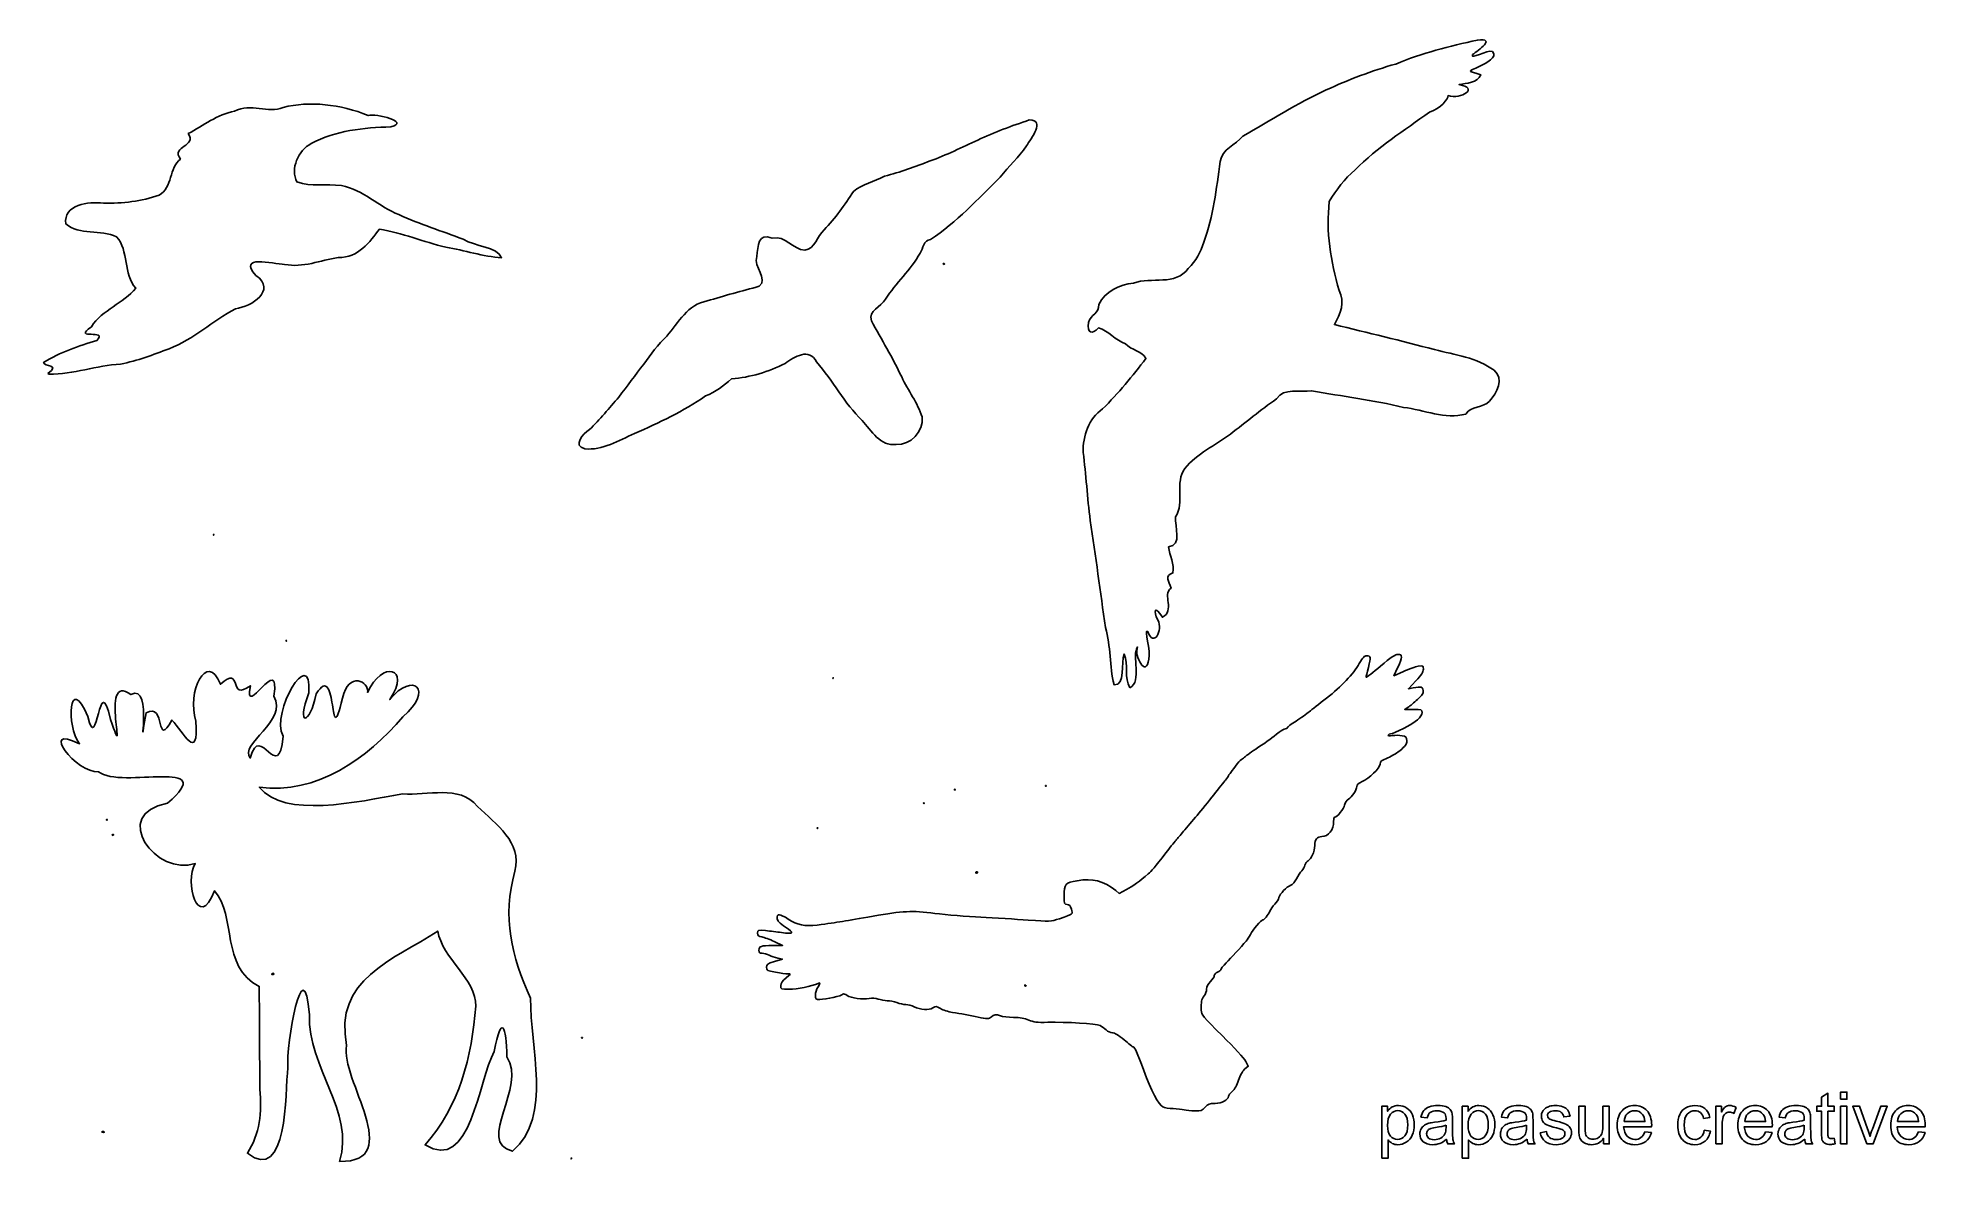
# Model space of a CAD drawing. Header units: centimetres. Extents: x -21.5 to 22.7, y -14.4 to 12.4.
import ezdxf

# ---------------------------------------------------------------- set-up
doc = ezdxf.new("R2010")
doc.units = ezdxf.units.CM
doc.header["$MEASUREMENT"] = 0
doc.layers.add('Layer 1', color=7, linetype='Continuous')

msp = doc.modelspace()

# ---------------------------------------------------------------- linework, layer by layer
at = {"layer": 'Layer 1'}
for points, knots in [([(4.05174, -2.78232), (3.90567, -2.54756), (4.02829, -2.24461), (3.91638, -1.99459), (3.91638, -1.99459), (3.84155, -2.19358), (3.9577, -2.74001), (3.68179, -2.71244), (3.68179, -2.71244), (3.56755, -2.28117), (3.6096, -1.81161), (3.48239, -1.37685), (3.48239, -1.37685), (3.35664, -0.54098), (3.25436, 0.29576), (3.12515, 1.1299), (3.12515, 1.1299), (3.05508, 1.65574), (3.02773, 2.21207), (2.95791, 2.72015), (2.95791, 2.72015), (2.95025, 3.10686), (3.08408, 3.51316), (3.41447, 3.73624), (3.41447, 3.73624), (3.77998, 4.1031), (4.11922, 4.51315), (4.42753, 4.91777), (4.42753, 4.91777), (4.33225, 5.09531), (4.08432, 5.11208), (3.95217, 5.25979), (3.95217, 5.25979), (3.71385, 5.34083), (3.55197, 5.56668), (3.31594, 5.63393), (3.31594, 5.63393), (3.15977, 5.46926), (3.05232, 5.51012), (3.08091, 5.75675), (3.08091, 5.75675), (3.13593, 5.9396), (3.33884, 5.98712), (3.32441, 6.17924), (3.32441, 6.17924), (3.46427, 6.4917), (3.81041, 6.63935), (4.13711, 6.68132), (4.13711, 6.68132), (4.55911, 6.83341), (5.11697, 6.60757), (5.41751, 7.02528), (5.41751, 7.02528), (5.59995, 7.1936), (5.70917, 7.40502), (5.77927, 7.6422), (5.77927, 7.6422), (6.00393, 8.24368), (6.07438, 8.89093), (6.16475, 9.52563), (6.16475, 9.52563), (6.21523, 9.8126), (6.515, 9.91885), (6.69285, 10.11611), (6.69285, 10.11611), (7.3448, 10.48115), (7.96345, 10.89363), (8.64616, 11.19788), (8.64616, 11.19788), (9.17067, 11.43981), (9.71047, 11.65004), (10.26981, 11.80424), (10.26981, 11.80424), (10.88243, 12.06153), (11.53325, 12.22171), (12.18123, 12.36391), (12.18123, 12.36391), (12.63663, 12.41971), (12.19485, 12.12288), (12.06905, 12.02659), (12.06905, 12.02659), (12.0018, 11.89047), (12.41338, 12.15216), (12.53196, 12.09606), (12.53196, 12.09606), (12.67049, 11.958), (12.36121, 11.82475), (12.25024, 11.75996), (12.25024, 11.75996), (11.91052, 11.59983), (11.97906, 11.65149), (12.25827, 11.55497), (12.25827, 11.55497), (12.19289, 11.3586), (11.91916, 11.35801), (11.75039, 11.32263), (11.75039, 11.32263), (12.23262, 11.24533), (11.80015, 10.97176), (11.49562, 11.06811), (11.49562, 11.06811), (11.49696, 10.99494), (11.32236, 10.75388), (11.06204, 10.68262), (11.06204, 10.68262), (10.46696, 10.25136), (9.84083, 9.8563), (9.31913, 9.3283), (9.31913, 9.3283), (9.07887, 9.11767), (8.87427, 8.86584), (8.71395, 8.59066), (8.71395, 8.59066), (8.63772, 7.89103), (8.74526, 7.17837), (8.94537, 6.50977), (8.94537, 6.50977), (9.09641, 6.24498), (8.9715, 5.94736), (8.83484, 5.71194), (8.83484, 5.71194), (9.61506, 5.51816), (10.4004, 5.33452), (11.1786, 5.12397), (11.1786, 5.12397), (11.65615, 5.00575), (12.16789, 4.93623), (12.57403, 4.64126), (12.57403, 4.64126), (12.81547, 4.44839), (12.62964, 4.10307), (12.465, 3.92017), (12.465, 3.92017), (12.31437, 3.75267), (12.03097, 3.81928), (11.90819, 3.6184), (11.90819, 3.6184), (11.42052, 3.48543), (10.93642, 3.71612), (10.45275, 3.7721), (10.45275, 3.7721), (9.74496, 3.94618), (9.01947, 4.03251), (8.30373, 4.16198), (8.30373, 4.16198), (8.02101, 4.11357), (7.66435, 4.2482), (7.47918, 3.97008), (7.47918, 3.97008), (7.10682, 3.7142), (6.76601, 3.42087), (6.4022, 3.1503), (6.4022, 3.1503), (6.04858, 2.87905), (5.61987, 2.69772), (5.33545, 2.34591), (5.33545, 2.34591), (5.09701, 2.01241), (5.33793, 1.55679), (5.12139, 1.21005), (5.12139, 1.21005), (5.0949, 0.98611), (5.28538, 0.5557), (4.95691, 0.5114), (4.95691, 0.5114), (4.98245, 0.3072), (5.09951, 0.10514), (5.0597, -0.09812), (5.0597, -0.09812), (4.84764, -0.17174), (4.96788, -0.28714), (5.01514, -0.45708), (5.01514, -0.45708), (4.79934, -0.60422), (5.11613, -0.98156), (4.81249, -1.13558), (4.81249, -1.13558), (4.63473, -0.84431), (4.58673, -0.98135), (4.70616, -1.19914), (4.70616, -1.19914), (4.83738, -1.44453), (4.60055, -1.85363), (4.47046, -1.4679), (4.47046, -1.4679), (4.36503, -1.38909), (4.55492, -1.94126), (4.49435, -2.11321), (4.49435, -2.11321), (4.43586, -2.57079), (4.13761, -2.03546), (4.23336, -1.82943), (4.23336, -1.82943), (4.08408, -2.02011), (4.34517, -2.64362), (4.05174, -2.78232)], [0, 0, 0, 0, 0.02, 0.02, 0.02, 0.02, 0.04, 0.04, 0.04, 0.04, 0.06, 0.06, 0.06, 0.06, 0.08, 0.08, 0.08, 0.08, 0.1, 0.1, 0.1, 0.1, 0.12, 0.12, 0.12, 0.12, 0.14, 0.14, 0.14, 0.14, 0.16, 0.16, 0.16, 0.16, 0.18, 0.18, 0.18, 0.18, 0.2, 0.2, 0.2, 0.2, 0.22, 0.22, 0.22, 0.22, 0.24, 0.24, 0.24, 0.24, 0.26, 0.26, 0.26, 0.26, 0.28, 0.28, 0.28, 0.28, 0.3, 0.3, 0.3, 0.3, 0.32, 0.32, 0.32, 0.32, 0.34, 0.34, 0.34, 0.34, 0.36, 0.36, 0.36, 0.36, 0.38, 0.38, 0.38, 0.38, 0.4, 0.4, 0.4, 0.4, 0.42, 0.42, 0.42, 0.42, 0.44, 0.44, 0.44, 0.44, 0.46, 0.46, 0.46, 0.46, 0.48, 0.48, 0.48, 0.48, 0.5, 0.5, 0.5, 0.5, 0.52, 0.52, 0.52, 0.52, 0.54, 0.54, 0.54, 0.54, 0.56, 0.56, 0.56, 0.56, 0.58, 0.58, 0.58, 0.58, 0.6, 0.6, 0.6, 0.6, 0.62, 0.62, 0.62, 0.62, 0.64, 0.64, 0.64, 0.64, 0.66, 0.66, 0.66, 0.66, 0.68, 0.68, 0.68, 0.68, 0.7, 0.7, 0.7, 0.7, 0.72, 0.72, 0.72, 0.72, 0.74, 0.74, 0.74, 0.74, 0.76, 0.76, 0.76, 0.76, 0.78, 0.78, 0.78, 0.78, 0.8, 0.8, 0.8, 0.8, 0.82, 0.82, 0.82, 0.82, 0.84, 0.84, 0.84, 0.84, 0.86, 0.86, 0.86, 0.86, 0.88, 0.88, 0.88, 0.88, 0.9, 0.9, 0.9, 0.9, 0.92, 0.92, 0.92, 0.92, 0.94, 0.94, 0.94, 0.94, 0.96, 0.96, 0.96, 0.96, 1, 1, 1, 1]), ([(-21.2581, 4.56584), (-20.95681, 4.79845), (-21.35179, 4.70428), (-21.35948, 4.82672), (-21.35948, 4.82672), (-20.97417, 5.0633), (-20.53754, 5.21183), (-20.11044, 5.33923), (-20.11044, 5.33923), (-19.83943, 5.6281), (-20.70854, 5.3258), (-20.24137, 5.66058), (-20.24137, 5.66058), (-19.98177, 6.06121), (-19.49067, 6.20501), (-19.20301, 6.56377), (-19.20301, 6.56377), (-19.49412, 6.8859), (-19.36367, 7.44717), (-19.65078, 7.76386), (-19.65078, 7.76386), (-20.02247, 7.93432), (-20.52599, 7.79874), (-20.83871, 8.06529), (-20.83871, 8.06529), (-20.90719, 8.51654), (-20.30392, 8.59189), (-19.95844, 8.55368), (-19.95844, 8.55368), (-19.51273, 8.53435), (-19.06811, 8.59735), (-18.65529, 8.73891), (-18.65529, 8.73891), (-18.33842, 8.91953), (-18.42726, 9.37847), (-18.15691, 9.5817), (-18.15691, 9.5817), (-18.39309, 9.89431), (-17.75241, 9.87255), (-17.97662, 10.17771), (-17.97662, 10.17771), (-17.62464, 10.37168), (-17.29711, 10.62083), (-16.89241, 10.70313), (-16.89241, 10.70313), (-16.51308, 10.90102), (-16.10833, 10.64065), (-15.7547, 10.78914), (-15.7547, 10.78914), (-15.14086, 10.95096), (-14.40994, 10.86342), (-13.76655, 10.60103), (-13.76655, 10.60103), (-13.58307, 10.65373), (-12.7723, 10.45664), (-13.23331, 10.33627), (-13.23331, 10.33627), (-13.86964, 10.31377), (-14.53286, 10.25247), (-15.10177, 9.94397), (-15.10177, 9.94397), (-15.39862, 9.78601), (-15.59676, 9.34579), (-15.43324, 9.04834), (-15.43324, 9.04834), (-15.0901, 8.92619), (-14.76181, 9.00631), (-14.391, 8.96179), (-14.391, 8.96179), (-13.88484, 8.8649), (-13.51325, 8.46407), (-13.04595, 8.28412), (-13.04595, 8.28412), (-12.55766, 8.05576), (-12.0457, 7.90095), (-11.54137, 7.70484), (-11.54137, 7.70484), (-11.27681, 7.53818), (-10.74871, 7.53163), (-10.64386, 7.27527), (-10.64386, 7.27527), (-11.07712, 7.29819), (-11.51572, 7.45001), (-11.95061, 7.52412), (-11.95061, 7.52412), (-12.47588, 7.64061), (-12.97458, 7.85851), (-13.50355, 7.94151), (-13.50355, 7.94151), (-13.72506, 7.6527), (-13.99772, 7.26222), (-14.46567, 7.28032), (-14.46567, 7.28032), (-14.88268, 7.21241), (-15.29008, 7.03424), (-15.72221, 7.11754), (-15.72221, 7.11754), (-15.99643, 7.12755), (-16.84048, 7.35892), (-16.39162, 6.85878), (-16.39162, 6.85878), (-15.90244, 6.50646), (-16.48934, 6.13974), (-16.87, 6.0778), (-16.87, 6.0778), (-17.40748, 5.7983), (-17.85153, 5.36457), (-18.42327, 5.14422), (-18.42327, 5.14422), (-18.79432, 5.00904), (-19.16461, 4.86076), (-19.55629, 4.78768), (-19.55629, 4.78768), (-20.12089, 4.75512), (-20.66229, 4.54559), (-21.2299, 4.55104), (-21.2299, 4.55104), (-21.2299, 4.55104), (-21.2581, 4.56584), (-21.2581, 4.56584), (-21.2581, 4.56584), (-21.2581, 4.56584), (-21.2581, 4.56584), (-21.2581, 4.56584)], [0, 0, 0, 0, 0.03125, 0.03125, 0.03125, 0.03125, 0.0625, 0.0625, 0.0625, 0.0625, 0.09375, 0.09375, 0.09375, 0.09375, 0.125, 0.125, 0.125, 0.125, 0.15625, 0.15625, 0.15625, 0.15625, 0.1875, 0.1875, 0.1875, 0.1875, 0.21875, 0.21875, 0.21875, 0.21875, 0.25, 0.25, 0.25, 0.25, 0.28125, 0.28125, 0.28125, 0.28125, 0.3125, 0.3125, 0.3125, 0.3125, 0.34375, 0.34375, 0.34375, 0.34375, 0.375, 0.375, 0.375, 0.375, 0.40625, 0.40625, 0.40625, 0.40625, 0.4375, 0.4375, 0.4375, 0.4375, 0.46875, 0.46875, 0.46875, 0.46875, 0.5, 0.5, 0.5, 0.5, 0.53125, 0.53125, 0.53125, 0.53125, 0.5625, 0.5625, 0.5625, 0.5625, 0.59375, 0.59375, 0.59375, 0.59375, 0.625, 0.625, 0.625, 0.625, 0.65625, 0.65625, 0.65625, 0.65625, 0.6875, 0.6875, 0.6875, 0.6875, 0.71875, 0.71875, 0.71875, 0.71875, 0.75, 0.75, 0.75, 0.75, 0.78125, 0.78125, 0.78125, 0.78125, 0.8125, 0.8125, 0.8125, 0.8125, 0.84375, 0.84375, 0.84375, 0.84375, 0.875, 0.875, 0.875, 0.875, 0.90625, 0.90625, 0.90625, 0.90625, 0.9375, 0.9375, 0.9375, 0.9375, 1, 1, 1, 1]), ([(-8.70201, 2.80349), (-8.99739, 2.8834), (-8.73215, 3.15562), (-8.5926, 3.25423), (-8.5926, 3.25423), (-8.34197, 3.48865), (-8.1298, 3.75846), (-7.9035, 4.01487), (-7.9035, 4.01487), (-7.70816, 4.27355), (-7.51544, 4.52958), (-7.31992, 4.78687), (-7.31992, 4.78687), (-7.15675, 5.02026), (-6.98764, 5.24583), (-6.78002, 5.43863), (-6.78002, 5.43863), (-6.51494, 5.75528), (-6.2856, 6.19028), (-5.8366, 6.26244), (-5.8366, 6.26244), (-5.43627, 6.38819), (-5.02283, 6.49616), (-4.61645, 6.60645), (-4.61645, 6.60645), (-4.40276, 6.78116), (-4.75921, 7.06506), (-4.67836, 7.30295), (-4.67836, 7.30295), (-4.6337, 7.54729), (-4.66029, 7.87343), (-4.31294, 7.73151), (-4.31294, 7.73151), (-4.00125, 7.81329), (-3.83967, 7.45948), (-3.55522, 7.45222), (-3.55522, 7.45222), (-3.30721, 7.4735), (-3.26812, 7.78169), (-3.09969, 7.92672), (-3.09969, 7.92672), (-2.83679, 8.19785), (-2.62145, 8.5124), (-2.41519, 8.82687), (-2.41519, 8.82687), (-2.20776, 8.9938), (-1.92864, 9.06232), (-1.68705, 9.1804), (-1.68705, 9.1804), (-1.32358, 9.2762), (-0.97029, 9.40711), (-0.62062, 9.53958), (-0.62062, 9.53958), (-0.236, 9.66983), (0.12388, 9.86314), (0.4947, 10.02508), (0.4947, 10.02508), (0.8808, 10.21523), (1.29004, 10.35818), (1.69907, 10.49637), (1.69907, 10.49637), (2.09153, 10.49292), (1.73791, 10.06287), (1.63153, 9.89111), (1.63153, 9.89111), (1.45654, 9.62171), (1.21059, 9.4147), (1.0176, 9.15904), (1.0176, 9.15904), (0.50073, 8.64662), (-0.00432, 8.10837), (-0.61013, 7.69737), (-0.61013, 7.69737), (-0.78013, 7.68348), (-0.78089, 7.49427), (-0.85513, 7.38248), (-0.85513, 7.38248), (-1.07409, 6.99157), (-1.42236, 6.68346), (-1.66579, 6.30414), (-1.66579, 6.30414), (-1.76394, 6.12495), (-2.08392, 6.03423), (-1.99531, 5.79905), (-1.99531, 5.79905), (-1.75872, 5.36166), (-1.49949, 4.93707), (-1.28579, 4.48463), (-1.28579, 4.48463), (-1.13392, 4.16684), (-0.91813, 3.87972), (-0.80458, 3.5492), (-0.80458, 3.5492), (-0.78099, 3.2108), (-1.07424, 2.8796), (-1.41947, 2.90847), (-1.41947, 2.90847), (-1.78677, 2.85022), (-1.9936, 3.23555), (-2.21454, 3.465), (-2.21454, 3.465), (-2.62605, 3.87375), (-2.89709, 4.39947), (-3.27652, 4.83822), (-3.27652, 4.83822), (-3.45231, 5.17898), (-3.79091, 4.95664), (-4.0123, 4.80313), (-4.0123, 4.80313), (-4.40098, 4.60622), (-4.82892, 4.47635), (-5.26661, 4.43944), (-5.26661, 4.43944), (-5.44902, 4.28288), (-5.64138, 4.13031), (-5.8725, 4.04077), (-5.8725, 4.04077), (-6.3921, 3.68388), (-6.95964, 3.41038), (-7.53681, 3.16454), (-7.53681, 3.16454), (-7.90349, 2.99662), (-8.28369, 2.76493), (-8.70201, 2.80349)], [0, 0, 0, 0, 0.03125, 0.03125, 0.03125, 0.03125, 0.0625, 0.0625, 0.0625, 0.0625, 0.09375, 0.09375, 0.09375, 0.09375, 0.125, 0.125, 0.125, 0.125, 0.15625, 0.15625, 0.15625, 0.15625, 0.1875, 0.1875, 0.1875, 0.1875, 0.21875, 0.21875, 0.21875, 0.21875, 0.25, 0.25, 0.25, 0.25, 0.28125, 0.28125, 0.28125, 0.28125, 0.3125, 0.3125, 0.3125, 0.3125, 0.34375, 0.34375, 0.34375, 0.34375, 0.375, 0.375, 0.375, 0.375, 0.40625, 0.40625, 0.40625, 0.40625, 0.4375, 0.4375, 0.4375, 0.4375, 0.46875, 0.46875, 0.46875, 0.46875, 0.5, 0.5, 0.5, 0.5, 0.53125, 0.53125, 0.53125, 0.53125, 0.5625, 0.5625, 0.5625, 0.5625, 0.59375, 0.59375, 0.59375, 0.59375, 0.625, 0.625, 0.625, 0.625, 0.65625, 0.65625, 0.65625, 0.65625, 0.6875, 0.6875, 0.6875, 0.6875, 0.71875, 0.71875, 0.71875, 0.71875, 0.75, 0.75, 0.75, 0.75, 0.78125, 0.78125, 0.78125, 0.78125, 0.8125, 0.8125, 0.8125, 0.8125, 0.84375, 0.84375, 0.84375, 0.84375, 0.875, 0.875, 0.875, 0.875, 0.90625, 0.90625, 0.90625, 0.90625, 0.9375, 0.9375, 0.9375, 0.9375, 1, 1, 1, 1]), ([(-0.30612, 7.12409), (-0.31847, 7.13643), (-0.31313, 7.14726), (-0.29765, 7.14131), (-0.29765, 7.14131), (-0.28925, 7.1381), (-0.28239, 7.13138), (-0.28239, 7.12639), (-0.28239, 7.12639), (-0.28239, 7.11573), (-0.29639, 7.11437), (-0.30612, 7.12409)], [0, 0, 0, 0, 0.25, 0.25, 0.25, 0.25, 0.5, 0.5, 0.5, 0.5, 1, 1, 1, 1]), ([(-17.37369, 0.79511), (-17.37023, 0.80069), (-17.37225, 0.80527), (-17.37817, 0.80527), (-17.37817, 0.80527), (-17.38409, 0.80527), (-17.38893, 0.80069), (-17.38893, 0.79511), (-17.38893, 0.79511), (-17.38893, 0.78952), (-17.38692, 0.78494), (-17.38445, 0.78494), (-17.38445, 0.78494), (-17.38199, 0.78494), (-17.37714, 0.78952), (-17.37369, 0.79511)], [0, 0, 0, 0, 0.2, 0.2, 0.2, 0.2, 0.4, 0.4, 0.4, 0.4, 0.6, 0.6, 0.6, 0.6, 1, 1, 1, 1]), ([(-14.43618, -13.86307), (-14.07074, -12.71197), (-15.1889, -11.65527), (-15.13918, -10.43769), (-15.13918, -10.43769), (-15.28297, -8.79303), (-15.69482, -11.13687), (-15.64574, -11.67247), (-15.64574, -11.67247), (-15.70839, -12.26185), (-15.64563, -14.39725), (-16.59221, -13.67301), (-16.59221, -13.67301), (-16.29294, -13.21339), (-16.25698, -12.71071), (-16.30101, -12.17472), (-16.30101, -12.17472), (-16.30543, -11.37369), (-16.30987, -10.57268), (-16.31429, -9.77165), (-16.31429, -9.77165), (-17.22423, -9.31386), (-16.84033, -8.11822), (-17.36254, -7.5339), (-17.36254, -7.5339), (-17.73325, -8.51088), (-18.08567, -7.31192), (-17.81012, -6.89567), (-17.81012, -6.89567), (-18.71254, -7.21861), (-19.83029, -5.72562), (-18.45817, -5.48524), (-18.45817, -5.48524), (-17.20811, -4.39799), (-19.54332, -5.16732), (-20.07351, -4.74993), (-20.07351, -4.74993), (-20.58069, -4.79474), (-21.49582, -3.6184), (-20.51745, -4.09244), (-20.51745, -4.09244), (-20.84172, -3.68728), (-20.76309, -2.41157), (-20.32619, -3.45752), (-20.32619, -3.45752), (-20.09962, -4.4249), (-20.06908, -2.28079), (-19.79182, -3.52854), (-19.79182, -3.52854), (-19.34578, -4.82647), (-20.08491, -2.36992), (-19.31567, -2.9443), (-19.31567, -2.9443), (-18.7719, -2.62871), (-19.19385, -4.69304), (-18.95816, -3.37014), (-18.95816, -3.37014), (-18.48957, -3.11366), (-18.74899, -4.24401), (-18.35825, -3.53962), (-18.35825, -3.53962), (-18.09405, -3.81524), (-17.7285, -4.56001), (-17.79454, -3.56512), (-17.79454, -3.56512), (-18.02382, -2.89162), (-17.53, -1.90814), (-17.22416, -2.70047), (-17.22416, -2.70047), (-16.68488, -2.23003), (-17.06212, -3.12491), (-16.52038, -2.73881), (-16.52038, -2.73881), (-16.69126, -3.58684), (-15.80552, -1.89666), (-15.97135, -2.98379), (-15.97135, -2.98379), (-15.62883, -3.55176), (-16.80581, -4.1061), (-16.52347, -4.42824), (-16.52347, -4.42824), (-16.29495, -3.54387), (-15.86534, -5.09143), (-15.756, -3.91936), (-15.756, -3.91936), (-16.05956, -3.35761), (-15.09345, -1.76117), (-15.15144, -2.89966), (-15.15144, -2.89966), (-15.46753, -3.70444), (-15.12685, -3.66448), (-14.98123, -2.92891), (-14.98123, -2.92891), (-14.46671, -2.08706), (-14.69431, -4.40836), (-14.36738, -3.02897), (-14.36738, -3.02897), (-14.2246, -2.37527), (-13.73572, -2.64939), (-13.78009, -2.89196), (-13.78009, -2.89196), (-13.45682, -2.14472), (-12.73775, -2.29432), (-13.26367, -3.05955), (-13.26367, -3.05955), (-12.71205, -2.39067), (-12.21931, -2.83158), (-12.95527, -3.46185), (-12.95527, -3.46185), (-13.78894, -4.43333), (-14.96271, -5.29551), (-16.31519, -5.10675), (-16.31519, -5.10675), (-15.7293, -5.85011), (-14.03129, -5.4562), (-12.96235, -5.26521), (-12.96235, -5.26521), (-12.37142, -5.32098), (-11.65304, -5.03611), (-11.20602, -5.55899), (-11.20602, -5.55899), (-10.78477, -5.98331), (-10.15492, -6.39531), (-10.33482, -7.07404), (-10.33482, -7.07404), (-10.63448, -8.1493), (-10.41939, -9.06254), (-9.96694, -10.04627), (-9.96694, -10.04627), (-9.99264, -11.19051), (-9.4337, -12.79829), (-10.38912, -13.62364), (-10.38912, -13.62364), (-11.26975, -13.41925), (-10.03133, -12.10559), (-10.52175, -11.41821), (-10.52175, -11.41821), (-10.53111, -10.70351), (-10.65234, -10.38844), (-10.81553, -11.29052), (-10.81553, -11.29052), (-11.18971, -11.95754), (-11.36706, -14.15247), (-12.43579, -13.47605), (-12.43579, -13.47605), (-11.63254, -12.58516), (-11.33952, -11.40393), (-11.2494, -10.23241), (-11.2494, -10.23241), (-11.2346, -9.60379), (-12.03991, -9.1054), (-12.13713, -8.47546), (-12.13713, -8.47546), (-13.19664, -9.16487), (-14.57545, -9.60136), (-14.27064, -11.15402), (-14.27064, -11.15402), (-14.43209, -11.92155), (-12.87741, -13.89565), (-14.43618, -13.86307)], [0, 0, 0, 0, 0.02439024, 0.02439024, 0.02439024, 0.02439024, 0.04878049, 0.04878049, 0.04878049, 0.04878049, 0.07317073, 0.07317073, 0.07317073, 0.07317073, 0.09756098, 0.09756098, 0.09756098, 0.09756098, 0.12195122, 0.12195122, 0.12195122, 0.12195122, 0.14634146, 0.14634146, 0.14634146, 0.14634146, 0.17073171, 0.17073171, 0.17073171, 0.17073171, 0.19512195, 0.19512195, 0.19512195, 0.19512195, 0.2195122, 0.2195122, 0.2195122, 0.2195122, 0.24390244, 0.24390244, 0.24390244, 0.24390244, 0.26829268, 0.26829268, 0.26829268, 0.26829268, 0.29268293, 0.29268293, 0.29268293, 0.29268293, 0.31707317, 0.31707317, 0.31707317, 0.31707317, 0.34146341, 0.34146341, 0.34146341, 0.34146341, 0.36585366, 0.36585366, 0.36585366, 0.36585366, 0.3902439, 0.3902439, 0.3902439, 0.3902439, 0.41463415, 0.41463415, 0.41463415, 0.41463415, 0.43902439, 0.43902439, 0.43902439, 0.43902439, 0.46341463, 0.46341463, 0.46341463, 0.46341463, 0.48780488, 0.48780488, 0.48780488, 0.48780488, 0.51219512, 0.51219512, 0.51219512, 0.51219512, 0.53658537, 0.53658537, 0.53658537, 0.53658537, 0.56097561, 0.56097561, 0.56097561, 0.56097561, 0.58536585, 0.58536585, 0.58536585, 0.58536585, 0.6097561, 0.6097561, 0.6097561, 0.6097561, 0.63414634, 0.63414634, 0.63414634, 0.63414634, 0.65853659, 0.65853659, 0.65853659, 0.65853659, 0.68292683, 0.68292683, 0.68292683, 0.68292683, 0.70731707, 0.70731707, 0.70731707, 0.70731707, 0.73170732, 0.73170732, 0.73170732, 0.73170732, 0.75609756, 0.75609756, 0.75609756, 0.75609756, 0.7804878, 0.7804878, 0.7804878, 0.7804878, 0.80487805, 0.80487805, 0.80487805, 0.80487805, 0.82926829, 0.82926829, 0.82926829, 0.82926829, 0.85365854, 0.85365854, 0.85365854, 0.85365854, 0.87804878, 0.87804878, 0.87804878, 0.87804878, 0.90243902, 0.90243902, 0.90243902, 0.90243902, 0.92682927, 0.92682927, 0.92682927, 0.92682927, 0.95121951, 0.95121951, 0.95121951, 0.95121951, 1, 1, 1, 1]), ([(-15.67116, -1.68498), (-15.67116, -1.67939), (-15.67574, -1.67482), (-15.68133, -1.67482), (-15.68133, -1.67482), (-15.68692, -1.67482), (-15.69149, -1.67939), (-15.69149, -1.68498), (-15.69149, -1.68498), (-15.69149, -1.69058), (-15.68692, -1.69516), (-15.68133, -1.69516), (-15.68133, -1.69516), (-15.67574, -1.69516), (-15.67116, -1.69058), (-15.67116, -1.68498)], [0, 0, 0, 0, 0.2, 0.2, 0.2, 0.2, 0.4, 0.4, 0.4, 0.4, 0.6, 0.6, 0.6, 0.6, 1, 1, 1, 1]), ([(5.32129, -12.65547), (5.27176, -12.64287), (5.15631, -12.63096), (5.06469, -12.62901), (5.06469, -12.62901), (4.97309, -12.62706), (4.86352, -12.60913), (4.82124, -12.58917), (4.82124, -12.58917), (4.72708, -12.54474), (4.54628, -12.19922), (4.37529, -11.73688), (4.37529, -11.73688), (4.21869, -11.31363), (4.16229, -11.18508), (4.1331, -11.18508), (4.1331, -11.18508), (4.12006, -11.18508), (4.02181, -11.11081), (3.91484, -11.02004), (3.91484, -11.02004), (3.78692, -10.91151), (3.69337, -10.855), (3.6417, -10.855), (3.6417, -10.855), (3.59846, -10.855), (3.53246, -10.82461), (3.49508, -10.78748), (3.49508, -10.78748), (3.45767, -10.75034), (3.39417, -10.70414), (3.3539, -10.68481), (3.3539, -10.68481), (3.2653, -10.64223), (2.55725, -10.59825), (2.13164, -10.60888), (2.13164, -10.60888), (1.87527, -10.61527), (1.79934, -10.60624), (1.68521, -10.55575), (1.68521, -10.55575), (1.58797, -10.51272), (1.48345, -10.4949), (1.32838, -10.4949), (1.32838, -10.4949), (1.20778, -10.4949), (1.07109, -10.47924), (1.02459, -10.46009), (1.02459, -10.46009), (0.92445, -10.41881), (0.87131, -10.42439), (0.81349, -10.48224), (0.81349, -10.48224), (0.76384, -10.53188), (0.69208, -10.53408), (0.50501, -10.49171), (0.50501, -10.49171), (0.305, -10.44642), (0.09137, -10.4061), (-0.10099, -10.37734), (-0.10099, -10.37734), (-0.19497, -10.36329), (-0.31927, -10.32251), (-0.37718, -10.28672), (-0.37718, -10.28672), (-0.47737, -10.22479), (-0.48619, -10.22408), (-0.55945, -10.27209), (-0.55945, -10.27209), (-0.65073, -10.33187), (-0.84496, -10.31936), (-0.99614, -10.24396), (-0.99614, -10.24396), (-1.0503, -10.21693), (-1.13643, -10.19423), (-1.18752, -10.19351), (-1.18752, -10.19351), (-1.23862, -10.19278), (-1.33442, -10.17273), (-1.40049, -10.14895), (-1.40049, -10.14895), (-1.4665, -10.12516), (-1.56774, -10.10491), (-1.62553, -10.10393), (-1.62553, -10.10393), (-1.6833, -10.10296), (-1.77781, -10.08529), (-1.83555, -10.06467), (-1.83555, -10.06467), (-1.90041, -10.04153), (-1.98082, -10.03574), (-2.04561, -10.04956), (-2.04561, -10.04956), (-2.19977, -10.0824), (-2.46875, -10.04721), (-2.56166, -9.98206), (-2.56166, -9.98206), (-2.60618, -9.95085), (-2.6502, -9.93765), (-2.65955, -9.95271), (-2.65955, -9.95271), (-2.6817, -9.98861), (-3.06286, -10.07479), (-3.19939, -10.07479), (-3.19939, -10.07479), (-3.29961, -10.07479), (-3.30598, -10.06902), (-3.30584, -9.97727), (-3.30584, -9.97727), (-3.30582, -9.92363), (-3.27789, -9.83407), (-3.24388, -9.77825), (-3.24388, -9.77825), (-3.18722, -9.68535), (-3.18661, -9.67868), (-3.23646, -9.69946), (-3.23646, -9.69946), (-3.40205, -9.76845), (-3.73289, -9.83473), (-3.91162, -9.83473), (-3.91162, -9.83473), (-4.11513, -9.83473), (-4.11617, -9.83432), (-4.11461, -9.75221), (-4.11461, -9.75221), (-4.11354, -9.69279), (-4.07897, -9.64238), (-3.99138, -9.57216), (-3.99138, -9.57216), (-3.87454, -9.47857), (-3.87277, -9.47464), (-3.94734, -9.47464), (-3.94734, -9.47464), (-3.99007, -9.47464), (-4.1198, -9.45839), (-4.23565, -9.43852), (-4.23565, -9.43852), (-4.43411, -9.40449), (-4.44629, -9.39784), (-4.44629, -9.32324), (-4.44629, -9.32324), (-4.44629, -9.25227), (-4.42702, -9.23825), (-4.26042, -9.18781), (-4.26042, -9.18781), (-4.26042, -9.18781), (-4.07454, -9.13153), (-4.07454, -9.13153), (-4.07454, -9.13153), (-4.07454, -9.13153), (-4.18638, -9.1083), (-4.18638, -9.1083), (-4.18638, -9.1083), (-4.24785, -9.09552), (-4.33758, -9.06469), (-4.38574, -9.03979), (-4.38574, -9.03979), (-4.43387, -9.01489), (-4.50774, -8.99451), (-4.54984, -8.99451), (-4.54984, -8.99451), (-4.61051, -8.99451), (-4.62632, -8.97967), (-4.62632, -8.9227), (-4.62632, -8.9227), (-4.62632, -8.83013), (-4.58076, -8.81476), (-4.30129, -8.81309), (-4.30129, -8.81309), (-4.30129, -8.81309), (-4.07118, -8.81171), (-4.07118, -8.81171), (-4.07118, -8.81171), (-4.07118, -8.81171), (-4.26619, -8.72067), (-4.26619, -8.72067), (-4.26619, -8.72067), (-4.37348, -8.6706), (-4.5052, -8.62219), (-4.55884, -8.6131), (-4.55884, -8.6131), (-4.63847, -8.59958), (-4.65633, -8.5828), (-4.65633, -8.52136), (-4.65633, -8.52136), (-4.65633, -8.44702), (-4.65414, -8.44638), (-4.46879, -8.46577), (-4.46879, -8.46577), (-4.36563, -8.47656), (-4.20022, -8.49644), (-4.10117, -8.50995), (-4.10117, -8.50995), (-3.80816, -8.54993), (-3.78825, -8.52418), (-4.00283, -8.38314), (-4.00283, -8.38314), (-4.14799, -8.28772), (-4.19335, -8.24039), (-4.20068, -8.1768), (-4.20068, -8.1768), (-4.21393, -8.0615), (-4.13157, -8.06776), (-3.94016, -8.1966), (-3.94016, -8.1966), (-3.73722, -8.33316), (-3.54953, -8.37113), (-3.26221, -8.33376), (-3.26221, -8.33376), (-2.7568, -8.26803), (-2.61698, -8.24592), (-1.95739, -8.1273), (-1.95739, -8.1273), (-1.26266, -8.00238), (-1.0505, -7.99271), (-0.50938, -8.06137), (-0.50938, -8.06137), (-0.24028, -8.0955), (0.24318, -8.13646), (0.56503, -8.15238), (0.56503, -8.15238), (0.88686, -8.1683), (1.38399, -8.19828), (1.66969, -8.21899), (1.66969, -8.21899), (2.1857, -8.2564), (2.19066, -8.25618), (2.40491, -8.18522), (2.40491, -8.18522), (2.73144, -8.07705), (2.72281, -8.084), (2.68413, -7.96039), (2.68413, -7.96039), (2.65897, -7.88004), (2.63442, -7.85421), (2.58323, -7.85421), (2.58323, -7.85421), (2.51964, -7.85421), (2.51553, -7.84192), (2.51553, -7.6499), (2.51553, -7.6499), (2.51553, -7.37739), (2.54468, -7.34314), (2.81583, -7.29708), (2.81583, -7.29708), (3.18473, -7.23443), (3.43055, -7.29738), (3.72166, -7.529), (3.72166, -7.529), (3.72166, -7.529), (3.80246, -7.5933), (3.80246, -7.5933), (3.80246, -7.5933), (3.80246, -7.5933), (3.97045, -7.5062), (3.97045, -7.5062), (3.97045, -7.5062), (4.1185, -7.42945), (4.2863, -7.30799), (4.48105, -7.13656), (4.48105, -7.13656), (4.55715, -7.0696), (4.62796, -6.98542), (4.89552, -6.644), (4.89552, -6.644), (5.01412, -6.49266), (5.12467, -6.35371), (5.14119, -6.33524), (5.14119, -6.33524), (5.15772, -6.31677), (5.232, -6.22912), (5.30626, -6.14048), (5.30626, -6.14048), (5.38053, -6.05183), (5.52277, -5.88465), (5.62234, -5.76896), (5.62234, -5.76896), (5.7219, -5.65327), (5.89728, -5.43708), (6.01207, -5.28855), (6.01207, -5.28855), (6.12689, -5.14001), (6.25136, -4.98486), (6.28867, -4.94376), (6.28867, -4.94376), (6.32599, -4.90267), (6.35657, -4.85975), (6.35657, -4.84838), (6.35657, -4.84838), (6.35657, -4.83701), (6.37342, -4.80987), (6.39407, -4.78806), (6.39407, -4.78806), (6.41468, -4.76625), (6.47112, -4.69021), (6.51942, -4.61908), (6.51942, -4.61908), (6.56772, -4.54795), (6.63083, -4.47714), (6.65958, -4.46174), (6.65958, -4.46174), (6.6884, -4.44632), (6.73018, -4.41548), (6.75248, -4.39318), (6.75248, -4.39318), (6.7748, -4.37088), (6.90752, -4.27686), (7.0474, -4.18424), (7.0474, -4.18424), (7.29853, -4.01799), (7.361, -3.97244), (7.5462, -3.82054), (7.5462, -3.82054), (7.59809, -3.77797), (7.66226, -3.74315), (7.68873, -3.74315), (7.68873, -3.74315), (7.71521, -3.74315), (7.73691, -3.73152), (7.73691, -3.71731), (7.73691, -3.71731), (7.73691, -3.70311), (7.82808, -3.63323), (7.93946, -3.56202), (7.93946, -3.56202), (8.05089, -3.49082), (8.18926, -3.3938), (8.24703, -3.34644), (8.24703, -3.34644), (8.3048, -3.29907), (8.48712, -3.15539), (8.65213, -3.02716), (8.65213, -3.02716), (9.00616, -2.75208), (9.27307, -2.46965), (9.41783, -2.21693), (9.41783, -2.21693), (9.49508, -2.0821), (9.53954, -2.03425), (9.5881, -2.03359), (9.5881, -2.03359), (9.688, -2.03224), (9.6938, -2.07017), (9.63003, -2.30793), (9.63003, -2.30793), (9.59773, -2.42829), (9.57614, -2.53159), (9.58203, -2.53747), (9.58203, -2.53747), (9.58791, -2.54336), (9.73888, -2.42544), (9.91751, -2.27543), (9.91751, -2.27543), (10.15451, -2.07639), (10.26462, -2.00269), (10.32495, -2.00269), (10.32495, -2.00269), (10.43472, -2.00269), (10.4331, -2.0691), (10.31757, -2.30761), (10.31757, -2.30761), (10.26808, -2.40982), (10.22755, -2.49714), (10.22755, -2.50166), (10.22755, -2.50166), (10.22755, -2.50617), (10.32818, -2.46207), (10.45122, -2.40365), (10.45122, -2.40365), (10.57422, -2.34523), (10.72951, -2.2901), (10.7963, -2.28115), (10.7963, -2.28115), (10.91403, -2.26536), (10.9177, -2.26752), (10.91699, -2.35133), (10.91699, -2.35133), (10.91645, -2.41498), (10.87016, -2.4866), (10.74162, -2.62271), (10.74162, -2.62271), (10.74162, -2.62271), (10.56695, -2.80762), (10.56695, -2.80762), (10.56695, -2.80762), (10.56695, -2.80762), (10.67483, -2.78972), (10.67483, -2.78972), (10.67483, -2.78972), (10.87743, -2.7561), (10.90204, -2.76217), (10.912, -2.84816), (10.912, -2.84816), (10.91929, -2.91127), (10.89124, -2.95616), (10.78079, -3.05821), (10.78079, -3.05821), (10.70351, -3.1296), (10.60481, -3.21154), (10.56149, -3.24032), (10.56149, -3.24032), (10.56149, -3.24032), (10.48261, -3.29263), (10.48261, -3.29263), (10.48261, -3.29263), (10.48261, -3.29263), (10.68515, -3.29283), (10.68515, -3.29283), (10.68515, -3.29283), (10.87884, -3.29302), (10.88773, -3.29618), (10.88773, -3.36494), (10.88773, -3.36494), (10.88773, -3.41018), (10.84689, -3.47269), (10.77764, -3.53351), (10.77764, -3.53351), (10.66943, -3.62852), (10.22153, -3.86317), (10.14839, -3.86317), (10.14839, -3.86317), (10.12786, -3.86317), (10.10352, -3.8754), (10.09429, -3.89033), (10.09429, -3.89033), (10.08477, -3.90573), (10.12861, -3.91062), (10.19562, -3.90164), (10.19562, -3.90164), (10.26064, -3.89292), (10.36188, -3.89482), (10.4207, -3.90585), (10.4207, -3.90585), (10.51764, -3.92404), (10.52764, -3.93517), (10.52764, -4.02509), (10.52764, -4.02509), (10.52764, -4.1093), (10.50272, -4.14422), (10.36267, -4.25629), (10.36267, -4.25629), (10.27192, -4.3289), (10.1335, -4.41066), (10.05508, -4.43797), (10.05508, -4.43797), (9.93777, -4.47882), (9.91072, -4.50204), (9.90265, -4.56887), (9.90265, -4.56887), (9.88997, -4.67375), (9.65418, -4.90411), (9.48547, -4.97642), (9.48547, -4.97642), (9.39632, -5.01464), (9.35732, -5.04941), (9.35732, -5.09072), (9.35732, -5.09072), (9.35732, -5.1772), (9.2488, -5.34727), (9.16497, -5.39213), (9.16497, -5.39213), (9.12056, -5.41589), (9.08558, -5.46804), (9.07453, -5.52693), (9.07453, -5.52693), (9.05742, -5.61819), (8.89999, -5.81368), (8.84364, -5.81368), (8.84364, -5.81368), (8.8291, -5.81368), (8.8172, -5.85463), (8.8172, -5.90467), (8.8172, -5.90467), (8.8172, -6.10934), (8.69988, -6.26258), (8.54157, -6.26475), (8.54157, -6.26475), (8.43182, -6.26626), (8.38261, -6.32747), (8.37595, -6.47061), (8.37595, -6.47061), (8.36882, -6.62572), (8.29724, -6.79101), (8.21927, -6.83275), (8.21927, -6.83275), (8.18881, -6.84904), (8.15616, -6.89339), (8.14664, -6.93128), (8.14664, -6.93128), (8.13712, -6.96918), (8.10304, -7.0284), (8.07091, -7.06289), (8.07091, -7.06289), (8.03879, -7.09737), (7.98369, -7.18205), (7.94851, -7.25105), (7.94851, -7.25105), (7.91327, -7.32005), (7.85352, -7.38829), (7.81562, -7.40269), (7.81562, -7.40269), (7.71841, -7.43965), (7.56031, -7.605), (7.53827, -7.69275), (7.53827, -7.69275), (7.52807, -7.73343), (7.48402, -7.80328), (7.44034, -7.84798), (7.44034, -7.84798), (7.3967, -7.89266), (7.34508, -7.96532), (7.32559, -8.00942), (7.32559, -8.00942), (7.2846, -8.10225), (7.19407, -8.2143), (7.15999, -8.2143), (7.15999, -8.2143), (7.12243, -8.2143), (6.92552, -8.44403), (6.87035, -8.55215), (6.87035, -8.55215), (6.84258, -8.60664), (6.79712, -8.67783), (6.76931, -8.71034), (6.76931, -8.71034), (6.64459, -8.85621), (6.42078, -9.10222), (6.30405, -9.22177), (6.30405, -9.22177), (6.23388, -9.2936), (6.17648, -9.36421), (6.17648, -9.37868), (6.17648, -9.37868), (6.17648, -9.39315), (6.14274, -9.42037), (6.10151, -9.43917), (6.10151, -9.43917), (6.0602, -9.45797), (6.02645, -9.49343), (6.02645, -9.51797), (6.02645, -9.51797), (6.02645, -9.54251), (5.98592, -9.60403), (5.93643, -9.65468), (5.93643, -9.65468), (5.87928, -9.71313), (5.8464, -9.77781), (5.8464, -9.83172), (5.8464, -9.83172), (5.8464, -9.87844), (5.82028, -9.94987), (5.78834, -9.99046), (5.78834, -9.99046), (5.72736, -10.068), (5.71403, -10.13505), (5.7217, -10.3253), (5.7217, -10.3253), (5.72604, -10.43267), (5.76069, -10.47475), (6.21589, -10.92545), (6.21589, -10.92545), (6.48514, -11.19203), (6.73139, -11.46099), (6.76315, -11.52314), (6.76315, -11.52314), (6.76315, -11.52314), (6.82083, -11.63614), (6.82083, -11.63614), (6.82083, -11.63614), (6.82083, -11.63614), (6.73612, -11.7089), (6.73612, -11.7089), (6.73612, -11.7089), (6.68245, -11.75503), (6.63051, -11.84887), (6.59432, -11.96518), (6.59432, -11.96518), (6.5562, -12.08775), (6.50723, -12.17392), (6.44689, -12.2247), (6.44689, -12.2247), (6.39721, -12.26651), (6.35657, -12.31879), (6.35657, -12.34087), (6.35657, -12.34087), (6.35657, -12.42517), (6.20415, -12.50543), (6.04408, -12.50543), (6.04408, -12.50543), (5.9102, -12.50543), (5.87934, -12.51733), (5.8108, -12.59545), (5.8108, -12.59545), (5.74045, -12.67559), (5.71421, -12.68508), (5.57153, -12.68192), (5.57153, -12.68192), (5.48342, -12.67997), (5.37077, -12.66806), (5.32129, -12.65547)], [0, 0, 0, 0, 0.00662252, 0.00662252, 0.00662252, 0.00662252, 0.01324503, 0.01324503, 0.01324503, 0.01324503, 0.01986755, 0.01986755, 0.01986755, 0.01986755, 0.02649007, 0.02649007, 0.02649007, 0.02649007, 0.03311258, 0.03311258, 0.03311258, 0.03311258, 0.0397351, 0.0397351, 0.0397351, 0.0397351, 0.04635762, 0.04635762, 0.04635762, 0.04635762, 0.05298013, 0.05298013, 0.05298013, 0.05298013, 0.05960265, 0.05960265, 0.05960265, 0.05960265, 0.06622517, 0.06622517, 0.06622517, 0.06622517, 0.07284768, 0.07284768, 0.07284768, 0.07284768, 0.0794702, 0.0794702, 0.0794702, 0.0794702, 0.08609272, 0.08609272, 0.08609272, 0.08609272, 0.09271523, 0.09271523, 0.09271523, 0.09271523, 0.09933775, 0.09933775, 0.09933775, 0.09933775, 0.10596026, 0.10596026, 0.10596026, 0.10596026, 0.11258278, 0.11258278, 0.11258278, 0.11258278, 0.1192053, 0.1192053, 0.1192053, 0.1192053, 0.12582781, 0.12582781, 0.12582781, 0.12582781, 0.13245033, 0.13245033, 0.13245033, 0.13245033, 0.13907285, 0.13907285, 0.13907285, 0.13907285, 0.14569536, 0.14569536, 0.14569536, 0.14569536, 0.15231788, 0.15231788, 0.15231788, 0.15231788, 0.1589404, 0.1589404, 0.1589404, 0.1589404, 0.16556291, 0.16556291, 0.16556291, 0.16556291, 0.17218543, 0.17218543, 0.17218543, 0.17218543, 0.17880795, 0.17880795, 0.17880795, 0.17880795, 0.18543046, 0.18543046, 0.18543046, 0.18543046, 0.19205298, 0.19205298, 0.19205298, 0.19205298, 0.1986755, 0.1986755, 0.1986755, 0.1986755, 0.20529801, 0.20529801, 0.20529801, 0.20529801, 0.21192053, 0.21192053, 0.21192053, 0.21192053, 0.21854305, 0.21854305, 0.21854305, 0.21854305, 0.22516556, 0.22516556, 0.22516556, 0.22516556, 0.23178808, 0.23178808, 0.23178808, 0.23178808, 0.2384106, 0.2384106, 0.2384106, 0.2384106, 0.24503311, 0.24503311, 0.24503311, 0.24503311, 0.25165563, 0.25165563, 0.25165563, 0.25165563, 0.25827815, 0.25827815, 0.25827815, 0.25827815, 0.26490066, 0.26490066, 0.26490066, 0.26490066, 0.27152318, 0.27152318, 0.27152318, 0.27152318, 0.2781457, 0.2781457, 0.2781457, 0.2781457, 0.28476821, 0.28476821, 0.28476821, 0.28476821, 0.29139073, 0.29139073, 0.29139073, 0.29139073, 0.29801325, 0.29801325, 0.29801325, 0.29801325, 0.30463576, 0.30463576, 0.30463576, 0.30463576, 0.31125828, 0.31125828, 0.31125828, 0.31125828, 0.31788079, 0.31788079, 0.31788079, 0.31788079, 0.32450331, 0.32450331, 0.32450331, 0.32450331, 0.33112583, 0.33112583, 0.33112583, 0.33112583, 0.33774834, 0.33774834, 0.33774834, 0.33774834, 0.34437086, 0.34437086, 0.34437086, 0.34437086, 0.35099338, 0.35099338, 0.35099338, 0.35099338, 0.35761589, 0.35761589, 0.35761589, 0.35761589, 0.36423841, 0.36423841, 0.36423841, 0.36423841, 0.37086093, 0.37086093, 0.37086093, 0.37086093, 0.37748344, 0.37748344, 0.37748344, 0.37748344, 0.38410596, 0.38410596, 0.38410596, 0.38410596, 0.39072848, 0.39072848, 0.39072848, 0.39072848, 0.39735099, 0.39735099, 0.39735099, 0.39735099, 0.40397351, 0.40397351, 0.40397351, 0.40397351, 0.41059603, 0.41059603, 0.41059603, 0.41059603, 0.41721854, 0.41721854, 0.41721854, 0.41721854, 0.42384106, 0.42384106, 0.42384106, 0.42384106, 0.43046358, 0.43046358, 0.43046358, 0.43046358, 0.43708609, 0.43708609, 0.43708609, 0.43708609, 0.44370861, 0.44370861, 0.44370861, 0.44370861, 0.45033113, 0.45033113, 0.45033113, 0.45033113, 0.45695364, 0.45695364, 0.45695364, 0.45695364, 0.46357616, 0.46357616, 0.46357616, 0.46357616, 0.47019868, 0.47019868, 0.47019868, 0.47019868, 0.47682119, 0.47682119, 0.47682119, 0.47682119, 0.48344371, 0.48344371, 0.48344371, 0.48344371, 0.49006623, 0.49006623, 0.49006623, 0.49006623, 0.49668874, 0.49668874, 0.49668874, 0.49668874, 0.50331126, 0.50331126, 0.50331126, 0.50331126, 0.50993377, 0.50993377, 0.50993377, 0.50993377, 0.51655629, 0.51655629, 0.51655629, 0.51655629, 0.52317881, 0.52317881, 0.52317881, 0.52317881, 0.52980132, 0.52980132, 0.52980132, 0.52980132, 0.53642384, 0.53642384, 0.53642384, 0.53642384, 0.54304636, 0.54304636, 0.54304636, 0.54304636, 0.54966887, 0.54966887, 0.54966887, 0.54966887, 0.55629139, 0.55629139, 0.55629139, 0.55629139, 0.56291391, 0.56291391, 0.56291391, 0.56291391, 0.56953642, 0.56953642, 0.56953642, 0.56953642, 0.57615894, 0.57615894, 0.57615894, 0.57615894, 0.58278146, 0.58278146, 0.58278146, 0.58278146, 0.58940397, 0.58940397, 0.58940397, 0.58940397, 0.59602649, 0.59602649, 0.59602649, 0.59602649, 0.60264901, 0.60264901, 0.60264901, 0.60264901, 0.60927152, 0.60927152, 0.60927152, 0.60927152, 0.61589404, 0.61589404, 0.61589404, 0.61589404, 0.62251656, 0.62251656, 0.62251656, 0.62251656, 0.62913907, 0.62913907, 0.62913907, 0.62913907, 0.63576159, 0.63576159, 0.63576159, 0.63576159, 0.64238411, 0.64238411, 0.64238411, 0.64238411, 0.64900662, 0.64900662, 0.64900662, 0.64900662, 0.65562914, 0.65562914, 0.65562914, 0.65562914, 0.66225166, 0.66225166, 0.66225166, 0.66225166, 0.66887417, 0.66887417, 0.66887417, 0.66887417, 0.67549669, 0.67549669, 0.67549669, 0.67549669, 0.68211921, 0.68211921, 0.68211921, 0.68211921, 0.68874172, 0.68874172, 0.68874172, 0.68874172, 0.69536424, 0.69536424, 0.69536424, 0.69536424, 0.70198675, 0.70198675, 0.70198675, 0.70198675, 0.70860927, 0.70860927, 0.70860927, 0.70860927, 0.71523179, 0.71523179, 0.71523179, 0.71523179, 0.7218543, 0.7218543, 0.7218543, 0.7218543, 0.72847682, 0.72847682, 0.72847682, 0.72847682, 0.73509934, 0.73509934, 0.73509934, 0.73509934, 0.74172185, 0.74172185, 0.74172185, 0.74172185, 0.74834437, 0.74834437, 0.74834437, 0.74834437, 0.75496689, 0.75496689, 0.75496689, 0.75496689, 0.7615894, 0.7615894, 0.7615894, 0.7615894, 0.76821192, 0.76821192, 0.76821192, 0.76821192, 0.77483444, 0.77483444, 0.77483444, 0.77483444, 0.78145695, 0.78145695, 0.78145695, 0.78145695, 0.78807947, 0.78807947, 0.78807947, 0.78807947, 0.79470199, 0.79470199, 0.79470199, 0.79470199, 0.8013245, 0.8013245, 0.8013245, 0.8013245, 0.80794702, 0.80794702, 0.80794702, 0.80794702, 0.81456954, 0.81456954, 0.81456954, 0.81456954, 0.82119205, 0.82119205, 0.82119205, 0.82119205, 0.82781457, 0.82781457, 0.82781457, 0.82781457, 0.83443709, 0.83443709, 0.83443709, 0.83443709, 0.8410596, 0.8410596, 0.8410596, 0.8410596, 0.84768212, 0.84768212, 0.84768212, 0.84768212, 0.85430464, 0.85430464, 0.85430464, 0.85430464, 0.86092715, 0.86092715, 0.86092715, 0.86092715, 0.86754967, 0.86754967, 0.86754967, 0.86754967, 0.87417219, 0.87417219, 0.87417219, 0.87417219, 0.8807947, 0.8807947, 0.8807947, 0.8807947, 0.88741722, 0.88741722, 0.88741722, 0.88741722, 0.89403974, 0.89403974, 0.89403974, 0.89403974, 0.90066225, 0.90066225, 0.90066225, 0.90066225, 0.90728477, 0.90728477, 0.90728477, 0.90728477, 0.91390728, 0.91390728, 0.91390728, 0.91390728, 0.9205298, 0.9205298, 0.9205298, 0.9205298, 0.92715232, 0.92715232, 0.92715232, 0.92715232, 0.93377483, 0.93377483, 0.93377483, 0.93377483, 0.94039735, 0.94039735, 0.94039735, 0.94039735, 0.94701987, 0.94701987, 0.94701987, 0.94701987, 0.95364238, 0.95364238, 0.95364238, 0.95364238, 0.9602649, 0.9602649, 0.9602649, 0.9602649, 0.96688742, 0.96688742, 0.96688742, 0.96688742, 0.97350993, 0.97350993, 0.97350993, 0.97350993, 0.98013245, 0.98013245, 0.98013245, 0.98013245, 0.98675497, 0.98675497, 0.98675497, 0.98675497, 1, 1, 1, 1]), ([(-2.88446, -2.55912), (-2.88446, -2.55352), (-2.88648, -2.54896), (-2.88894, -2.54896), (-2.88894, -2.54896), (-2.89141, -2.54896), (-2.89625, -2.55352), (-2.89971, -2.55912), (-2.89971, -2.55912), (-2.90316, -2.5647), (-2.90114, -2.56928), (-2.89522, -2.56928), (-2.89522, -2.56928), (-2.8893, -2.56928), (-2.88446, -2.5647), (-2.88446, -2.55912)], [0, 0, 0, 0, 0.2, 0.2, 0.2, 0.2, 0.4, 0.4, 0.4, 0.4, 0.6, 0.6, 0.6, 0.6, 1, 1, 1, 1]), ([(-0.03391, -5.1603), (-0.03718, -5.15501), (-0.04419, -5.15337), (-0.04948, -5.15664), (-0.04948, -5.15664), (-0.05478, -5.15991), (-0.05644, -5.16692), (-0.05315, -5.17221), (-0.05315, -5.17221), (-0.0499, -5.17751), (-0.04287, -5.17917), (-0.03759, -5.17589), (-0.03759, -5.17589), (-0.03228, -5.17261), (-0.03063, -5.16561), (-0.03391, -5.1603)], [0, 0, 0, 0, 0.2, 0.2, 0.2, 0.2, 0.4, 0.4, 0.4, 0.4, 0.6, 0.6, 0.6, 0.6, 1, 1, 1, 1]), ([(2.09604, -5.07987), (2.09604, -5.07428), (2.09148, -5.06971), (2.08589, -5.06971), (2.08589, -5.06971), (2.08028, -5.06971), (2.07574, -5.07428), (2.07574, -5.07987), (2.07574, -5.07987), (2.07574, -5.08547), (2.08028, -5.09003), (2.08589, -5.09003), (2.08589, -5.09003), (2.09148, -5.09003), (2.09604, -5.08547), (2.09604, -5.07987)], [0, 0, 0, 0, 0.2, 0.2, 0.2, 0.2, 0.4, 0.4, 0.4, 0.4, 0.6, 0.6, 0.6, 0.6, 1, 1, 1, 1]), ([(-0.76012, -5.48644), (-0.76012, -5.48085), (-0.76497, -5.47628), (-0.77088, -5.47628), (-0.77088, -5.47628), (-0.7768, -5.47628), (-0.77881, -5.48085), (-0.77536, -5.48644), (-0.77536, -5.48644), (-0.77191, -5.49204), (-0.76707, -5.4966), (-0.7646, -5.4966), (-0.7646, -5.4966), (-0.76213, -5.4966), (-0.76012, -5.49204), (-0.76012, -5.48644)], [0, 0, 0, 0, 0.2, 0.2, 0.2, 0.2, 0.4, 0.4, 0.4, 0.4, 0.6, 0.6, 0.6, 0.6, 1, 1, 1, 1]), ([(-19.86902, -5.87268), (-19.86902, -5.86709), (-19.8736, -5.86251), (-19.87919, -5.86251), (-19.87919, -5.86251), (-19.88478, -5.86251), (-19.88935, -5.86709), (-19.88935, -5.87268), (-19.88935, -5.87268), (-19.88935, -5.87827), (-19.88478, -5.88285), (-19.87919, -5.88285), (-19.87919, -5.88285), (-19.8736, -5.88285), (-19.86902, -5.87827), (-19.86902, -5.87268)], [0, 0, 0, 0, 0.2, 0.2, 0.2, 0.2, 0.4, 0.4, 0.4, 0.4, 0.6, 0.6, 0.6, 0.6, 1, 1, 1, 1]), ([(-3.25037, -6.0658), (-3.25037, -6.06022), (-3.25239, -6.05564), (-3.25486, -6.05564), (-3.25486, -6.05564), (-3.25732, -6.05564), (-3.26217, -6.06022), (-3.26562, -6.0658), (-3.26562, -6.0658), (-3.26908, -6.0714), (-3.26706, -6.07596), (-3.26114, -6.07596), (-3.26114, -6.07596), (-3.25522, -6.07596), (-3.25037, -6.0714), (-3.25037, -6.0658)], [0, 0, 0, 0, 0.2, 0.2, 0.2, 0.2, 0.4, 0.4, 0.4, 0.4, 0.6, 0.6, 0.6, 0.6, 1, 1, 1, 1]), ([(-19.72208, -6.22914), (-19.71456, -6.21697), (-19.73368, -6.20492), (-19.74722, -6.21329), (-19.74722, -6.21329), (-19.75859, -6.22032), (-19.75112, -6.23859), (-19.73689, -6.23859), (-19.73689, -6.23859), (-19.73196, -6.23859), (-19.72529, -6.23434), (-19.72208, -6.22914)], [0, 0, 0, 0, 0.25, 0.25, 0.25, 0.25, 0.5, 0.5, 0.5, 0.5, 1, 1, 1, 1]), ([(0.4901, -7.10934), (0.4901, -7.10188), (0.4872, -7.09289), (0.48367, -7.08937), (0.48367, -7.08937), (0.47409, -7.0798), (0.43775, -7.10204), (0.44468, -7.11325), (0.44468, -7.11325), (0.45372, -7.1279), (0.4901, -7.12477), (0.4901, -7.10934)], [0, 0, 0, 0, 0.25, 0.25, 0.25, 0.25, 0.5, 0.5, 0.5, 0.5, 1, 1, 1, 1]), ([(-15.96572, -9.47592), (-15.96493, -9.46239), (-15.99791, -9.45823), (-16.01551, -9.46967), (-16.01551, -9.46967), (-16.02322, -9.47464), (-16.02662, -9.48343), (-16.02309, -9.48915), (-16.02309, -9.48915), (-16.01537, -9.50163), (-15.96657, -9.4904), (-15.96572, -9.47592)], [0, 0, 0, 0, 0.25, 0.25, 0.25, 0.25, 0.5, 0.5, 0.5, 0.5, 1, 1, 1, 1]), ([(1.5925, -9.75477), (1.58883, -9.74881), (1.58834, -9.74138), (1.59146, -9.73828), (1.59146, -9.73828), (1.59984, -9.72991), (1.62851, -9.74297), (1.62851, -9.75513), (1.62851, -9.75513), (1.62851, -9.76894), (1.60108, -9.76866), (1.5925, -9.75477)], [0, 0, 0, 0, 0.25, 0.25, 0.25, 0.25, 0.5, 0.5, 0.5, 0.5, 1, 1, 1, 1]), ([(-8.75435, -10.97516), (-8.7509, -10.96958), (-8.75547, -10.965), (-8.76451, -10.965), (-8.76451, -10.965), (-8.77356, -10.965), (-8.77813, -10.96958), (-8.77468, -10.97516), (-8.77468, -10.97516), (-8.77122, -10.98077), (-8.76665, -10.98535), (-8.76451, -10.98535), (-8.76451, -10.98535), (-8.76238, -10.98535), (-8.7578, -10.98077), (-8.75435, -10.97516)], [0, 0, 0, 0, 0.2, 0.2, 0.2, 0.2, 0.4, 0.4, 0.4, 0.4, 0.6, 0.6, 0.6, 0.6, 1, 1, 1, 1]), ([(-19.99612, -13.18075), (-20.00407, -13.16787), (-19.97578, -13.15636), (-19.95542, -13.16416), (-19.95542, -13.16416), (-19.94704, -13.16741), (-19.94018, -13.17473), (-19.94018, -13.18049), (-19.94018, -13.18049), (-19.94018, -13.19402), (-19.9878, -13.19421), (-19.99612, -13.18075)], [0, 0, 0, 0, 0.25, 0.25, 0.25, 0.25, 0.5, 0.5, 0.5, 0.5, 1, 1, 1, 1]), ([(-9.00338, -13.79008), (-9.00338, -13.78483), (-9.00795, -13.78051), (-9.01354, -13.78051), (-9.01354, -13.78051), (-9.01913, -13.78051), (-9.02371, -13.78763), (-9.02371, -13.79637), (-9.02371, -13.79637), (-9.02371, -13.80506), (-9.01913, -13.80939), (-9.01354, -13.80593), (-9.01354, -13.80593), (-9.00795, -13.80248), (-9.00338, -13.79535), (-9.00338, -13.79008)], [0, 0, 0, 0, 0.2, 0.2, 0.2, 0.2, 0.4, 0.4, 0.4, 0.4, 0.6, 0.6, 0.6, 0.6, 1, 1, 1, 1])]:
    msp.add_open_spline(points, degree=3, knots=knots, dxfattribs=at)
at = {"layer": 'Layer 1', "color": 28}
for points, knots in [([(20.5284, -13.32048), (20.5284, -13.32048), (20.54872, -13.452), (20.54872, -13.452), (20.54872, -13.452), (20.50695, -13.46075), (20.46941, -13.46526), (20.43667, -13.46526), (20.43667, -13.46526), (20.38277, -13.46526), (20.341, -13.4568), (20.31109, -13.43958), (20.31109, -13.43958), (20.28145, -13.42237), (20.26057, -13.40007), (20.24843, -13.37213), (20.24843, -13.37213), (20.2363, -13.34419), (20.23037, -13.28549), (20.23037, -13.19602), (20.23037, -13.19602), (20.23037, -13.19602), (20.23037, -12.68972), (20.23037, -12.68972), (20.23037, -12.68972), (20.23037, -12.68972), (20.1203, -12.68972), (20.1203, -12.68972), (20.1203, -12.68972), (20.1203, -12.68972), (20.1203, -12.57457), (20.1203, -12.57457), (20.1203, -12.57457), (20.1203, -12.57457), (20.23037, -12.57457), (20.23037, -12.57457), (20.23037, -12.57457), (20.23037, -12.57457), (20.23037, -12.35726), (20.23037, -12.35726), (20.23037, -12.35726), (20.23037, -12.35726), (20.37938, -12.2678), (20.37938, -12.2678), (20.37938, -12.2678), (20.37938, -12.2678), (20.37938, -12.57457), (20.37938, -12.57457), (20.37938, -12.57457), (20.37938, -12.57457), (20.5284, -12.57457), (20.5284, -12.57457), (20.5284, -12.57457), (20.5284, -12.57457), (20.5284, -12.68972), (20.5284, -12.68972), (20.5284, -12.68972), (20.5284, -12.68972), (20.37938, -12.68972), (20.37938, -12.68972), (20.37938, -12.68972), (20.37938, -12.68972), (20.37938, -13.20449), (20.37938, -13.20449), (20.37938, -13.20449), (20.37938, -13.24711), (20.38192, -13.27448), (20.38728, -13.28662), (20.38728, -13.28662), (20.39236, -13.29875), (20.40083, -13.30835), (20.41268, -13.31569), (20.41268, -13.31569), (20.42454, -13.32274), (20.44147, -13.32641), (20.46348, -13.32641), (20.46348, -13.32641), (20.47985, -13.32641), (20.50158, -13.32443), (20.5284, -13.32048)], [0, 0, 0, 0, 0.04761905, 0.04761905, 0.04761905, 0.04761905, 0.0952381, 0.0952381, 0.0952381, 0.0952381, 0.14285714, 0.14285714, 0.14285714, 0.14285714, 0.19047619, 0.19047619, 0.19047619, 0.19047619, 0.23809524, 0.23809524, 0.23809524, 0.23809524, 0.28571429, 0.28571429, 0.28571429, 0.28571429, 0.33333333, 0.33333333, 0.33333333, 0.33333333, 0.38095238, 0.38095238, 0.38095238, 0.38095238, 0.42857143, 0.42857143, 0.42857143, 0.42857143, 0.47619048, 0.47619048, 0.47619048, 0.47619048, 0.52380952, 0.52380952, 0.52380952, 0.52380952, 0.57142857, 0.57142857, 0.57142857, 0.57142857, 0.61904762, 0.61904762, 0.61904762, 0.61904762, 0.66666667, 0.66666667, 0.66666667, 0.66666667, 0.71428571, 0.71428571, 0.71428571, 0.71428571, 0.76190476, 0.76190476, 0.76190476, 0.76190476, 0.80952381, 0.80952381, 0.80952381, 0.80952381, 0.85714286, 0.85714286, 0.85714286, 0.85714286, 0.9047619, 0.9047619, 0.9047619, 0.9047619, 1, 1, 1, 1]), ([(20.67543, -12.41032), (20.67543, -12.41032), (20.67543, -12.24099), (20.67543, -12.24099), (20.67543, -12.24099), (20.67543, -12.24099), (20.82444, -12.24099), (20.82444, -12.24099), (20.82444, -12.24099), (20.82444, -12.24099), (20.82444, -12.41032), (20.82444, -12.41032), (20.82444, -12.41032), (20.82444, -12.41032), (20.67543, -12.41032), (20.67543, -12.41032)], [0, 0, 0, 0, 0.2, 0.2, 0.2, 0.2, 0.4, 0.4, 0.4, 0.4, 0.6, 0.6, 0.6, 0.6, 1, 1, 1, 1]), ([(9.94313, -13.79038), (9.94313, -13.79038), (9.94313, -12.57457), (9.94313, -12.57457), (9.94313, -12.57457), (9.94313, -12.57457), (10.0786, -12.57457), (10.0786, -12.57457), (10.0786, -12.57457), (10.0786, -12.57457), (10.0786, -12.69), (10.0786, -12.69), (10.0786, -12.69), (10.11049, -12.64541), (10.14661, -12.61182), (10.18697, -12.58953), (10.18697, -12.58953), (10.22704, -12.56723), (10.27587, -12.55595), (10.33316, -12.55595), (10.33316, -12.55595), (10.40823, -12.55595), (10.47427, -12.57514), (10.53156, -12.6138), (10.53156, -12.6138), (10.58885, -12.65218), (10.63203, -12.70665), (10.66138, -12.77664), (10.66138, -12.77664), (10.69045, -12.84692), (10.70513, -12.92368), (10.70513, -13.0075), (10.70513, -13.0075), (10.70513, -13.09696), (10.68904, -13.17768), (10.65687, -13.24965), (10.65687, -13.24965), (10.6247, -13.32133), (10.57785, -13.37636), (10.51632, -13.41475), (10.51632, -13.41475), (10.45508, -13.45285), (10.39045, -13.47204), (10.32272, -13.47204), (10.32272, -13.47204), (10.27305, -13.47204), (10.22846, -13.46159), (10.18923, -13.44071), (10.18923, -13.44071), (10.14972, -13.41983), (10.11754, -13.39358), (10.09214, -13.36169), (10.09214, -13.36169), (10.09214, -13.36169), (10.09214, -13.79038), (10.09214, -13.79038), (10.09214, -13.79038), (10.09214, -13.79038), (9.94313, -13.79038), (9.94313, -13.79038)], [0, 0, 0, 0, 0.0625, 0.0625, 0.0625, 0.0625, 0.125, 0.125, 0.125, 0.125, 0.1875, 0.1875, 0.1875, 0.1875, 0.25, 0.25, 0.25, 0.25, 0.3125, 0.3125, 0.3125, 0.3125, 0.375, 0.375, 0.375, 0.375, 0.4375, 0.4375, 0.4375, 0.4375, 0.5, 0.5, 0.5, 0.5, 0.5625, 0.5625, 0.5625, 0.5625, 0.625, 0.625, 0.625, 0.625, 0.6875, 0.6875, 0.6875, 0.6875, 0.75, 0.75, 0.75, 0.75, 0.8125, 0.8125, 0.8125, 0.8125, 0.875, 0.875, 0.875, 0.875, 1, 1, 1, 1]), ([(10.0786, -13.01935), (10.0786, -13.13196), (10.10146, -13.21521), (10.14689, -13.26912), (10.14689, -13.26912), (10.19261, -13.32302), (10.24793, -13.35012), (10.31284, -13.35012), (10.31284, -13.35012), (10.37888, -13.35012), (10.43532, -13.32218), (10.48217, -13.2663), (10.48217, -13.2663), (10.5293, -13.21042), (10.55273, -13.12406), (10.55273, -13.00694), (10.55273, -13.00694), (10.55273, -12.89518), (10.52987, -12.81164), (10.48387, -12.75604), (10.48387, -12.75604), (10.43786, -12.70044), (10.38311, -12.67278), (10.31933, -12.67278), (10.31933, -12.67278), (10.25611, -12.67278), (10.20023, -12.70242), (10.15169, -12.7614), (10.15169, -12.7614), (10.10287, -12.82067), (10.0786, -12.90646), (10.0786, -13.01935)], [0, 0, 0, 0, 0.11111111, 0.11111111, 0.11111111, 0.11111111, 0.22222222, 0.22222222, 0.22222222, 0.22222222, 0.33333333, 0.33333333, 0.33333333, 0.33333333, 0.44444444, 0.44444444, 0.44444444, 0.44444444, 0.55555556, 0.55555556, 0.55555556, 0.55555556, 0.66666667, 0.66666667, 0.66666667, 0.66666667, 0.77777778, 0.77777778, 0.77777778, 0.77777778, 1, 1, 1, 1]), ([(11.45894, -13.34334), (11.40362, -13.39047), (11.35028, -13.42349), (11.2992, -13.44297), (11.2992, -13.44297), (11.24812, -13.46244), (11.19337, -13.47204), (11.13467, -13.47204), (11.13467, -13.47204), (11.03815, -13.47204), (10.96392, -13.44861), (10.91199, -13.40148), (10.91199, -13.40148), (10.86006, -13.35463), (10.8341, -13.29452), (10.8341, -13.22142), (10.8341, -13.22142), (10.8341, -13.17853), (10.84398, -13.1393), (10.86345, -13.10374), (10.86345, -13.10374), (10.88321, -13.06818), (10.90889, -13.03996), (10.9405, -13.01851), (10.9405, -13.01851), (10.97239, -12.99706), (11.00795, -12.98069), (11.04774, -12.96968), (11.04774, -12.96968), (11.07709, -12.96206), (11.1214, -12.95472), (11.18039, -12.94739), (11.18039, -12.94739), (11.30061, -12.93328), (11.38951, -12.91606), (11.44624, -12.8963), (11.44624, -12.8963), (11.4468, -12.87598), (11.44709, -12.863), (11.44709, -12.85764), (11.44709, -12.85764), (11.44709, -12.79724), (11.43297, -12.75463), (11.40475, -12.72979), (11.40475, -12.72979), (11.36665, -12.69621), (11.30993, -12.67956), (11.23485, -12.67956), (11.23485, -12.67956), (11.16458, -12.67956), (11.11265, -12.69198), (11.07935, -12.71653), (11.07935, -12.71653), (11.04577, -12.74108), (11.02121, -12.78454), (11.00513, -12.8472), (11.00513, -12.8472), (11.00513, -12.8472), (10.8595, -12.82688), (10.8595, -12.82688), (10.8595, -12.82688), (10.87276, -12.76451), (10.8945, -12.71399), (10.92498, -12.67561), (10.92498, -12.67561), (10.95546, -12.63722), (10.99948, -12.60787), (11.05706, -12.58699), (11.05706, -12.58699), (11.11435, -12.56639), (11.18123, -12.55595), (11.25687, -12.55595), (11.25687, -12.55595), (11.33194, -12.55595), (11.39318, -12.56469), (11.44031, -12.58247), (11.44031, -12.58247), (11.48716, -12.60025), (11.52187, -12.62227), (11.54389, -12.64908), (11.54389, -12.64908), (11.5659, -12.67589), (11.58142, -12.70976), (11.59045, -12.75068), (11.59045, -12.75068), (11.59525, -12.77608), (11.59779, -12.8218), (11.59779, -12.88756), (11.59779, -12.88756), (11.59779, -12.88756), (11.59779, -13.08511), (11.59779, -13.08511), (11.59779, -13.08511), (11.59779, -13.22312), (11.6009, -13.31032), (11.60711, -13.34729), (11.60711, -13.34729), (11.61303, -13.38427), (11.62545, -13.41954), (11.64351, -13.45341), (11.64351, -13.45341), (11.64351, -13.45341), (11.48773, -13.45341), (11.48773, -13.45341), (11.48773, -13.45341), (11.47277, -13.42208), (11.46317, -13.38539), (11.45894, -13.34334)], [0, 0, 0, 0, 0.03571429, 0.03571429, 0.03571429, 0.03571429, 0.07142857, 0.07142857, 0.07142857, 0.07142857, 0.10714286, 0.10714286, 0.10714286, 0.10714286, 0.14285714, 0.14285714, 0.14285714, 0.14285714, 0.17857143, 0.17857143, 0.17857143, 0.17857143, 0.21428571, 0.21428571, 0.21428571, 0.21428571, 0.25, 0.25, 0.25, 0.25, 0.28571429, 0.28571429, 0.28571429, 0.28571429, 0.32142857, 0.32142857, 0.32142857, 0.32142857, 0.35714286, 0.35714286, 0.35714286, 0.35714286, 0.39285714, 0.39285714, 0.39285714, 0.39285714, 0.42857143, 0.42857143, 0.42857143, 0.42857143, 0.46428571, 0.46428571, 0.46428571, 0.46428571, 0.5, 0.5, 0.5, 0.5, 0.53571429, 0.53571429, 0.53571429, 0.53571429, 0.57142857, 0.57142857, 0.57142857, 0.57142857, 0.60714286, 0.60714286, 0.60714286, 0.60714286, 0.64285714, 0.64285714, 0.64285714, 0.64285714, 0.67857143, 0.67857143, 0.67857143, 0.67857143, 0.71428571, 0.71428571, 0.71428571, 0.71428571, 0.75, 0.75, 0.75, 0.75, 0.78571429, 0.78571429, 0.78571429, 0.78571429, 0.82142857, 0.82142857, 0.82142857, 0.82142857, 0.85714286, 0.85714286, 0.85714286, 0.85714286, 0.89285714, 0.89285714, 0.89285714, 0.89285714, 0.92857143, 0.92857143, 0.92857143, 0.92857143, 1, 1, 1, 1]), ([(11.82667, -13.79038), (11.82667, -13.79038), (11.82667, -12.57457), (11.82667, -12.57457), (11.82667, -12.57457), (11.82667, -12.57457), (11.96214, -12.57457), (11.96214, -12.57457), (11.96214, -12.57457), (11.96214, -12.57457), (11.96214, -12.69), (11.96214, -12.69), (11.96214, -12.69), (11.99403, -12.64541), (12.03015, -12.61182), (12.07051, -12.58953), (12.07051, -12.58953), (12.11058, -12.56723), (12.15941, -12.55595), (12.2167, -12.55595), (12.2167, -12.55595), (12.29177, -12.55595), (12.35781, -12.57514), (12.4151, -12.6138), (12.4151, -12.6138), (12.47239, -12.65218), (12.51557, -12.70665), (12.54492, -12.77664), (12.54492, -12.77664), (12.57399, -12.84692), (12.58867, -12.92368), (12.58867, -13.0075), (12.58867, -13.0075), (12.58867, -13.09696), (12.57258, -13.17768), (12.54041, -13.24965), (12.54041, -13.24965), (12.50824, -13.32133), (12.46139, -13.37636), (12.39986, -13.41475), (12.39986, -13.41475), (12.33862, -13.45285), (12.27399, -13.47204), (12.20626, -13.47204), (12.20626, -13.47204), (12.15659, -13.47204), (12.112, -13.46159), (12.07277, -13.44071), (12.07277, -13.44071), (12.03326, -13.41983), (12.00108, -13.39358), (11.97568, -13.36169), (11.97568, -13.36169), (11.97568, -13.36169), (11.97568, -13.79038), (11.97568, -13.79038), (11.97568, -13.79038), (11.97568, -13.79038), (11.82667, -13.79038), (11.82667, -13.79038)], [0, 0, 0, 0, 0.0625, 0.0625, 0.0625, 0.0625, 0.125, 0.125, 0.125, 0.125, 0.1875, 0.1875, 0.1875, 0.1875, 0.25, 0.25, 0.25, 0.25, 0.3125, 0.3125, 0.3125, 0.3125, 0.375, 0.375, 0.375, 0.375, 0.4375, 0.4375, 0.4375, 0.4375, 0.5, 0.5, 0.5, 0.5, 0.5625, 0.5625, 0.5625, 0.5625, 0.625, 0.625, 0.625, 0.625, 0.6875, 0.6875, 0.6875, 0.6875, 0.75, 0.75, 0.75, 0.75, 0.8125, 0.8125, 0.8125, 0.8125, 0.875, 0.875, 0.875, 0.875, 1, 1, 1, 1]), ([(11.96214, -13.01935), (11.96214, -13.13196), (11.985, -13.21521), (12.03043, -13.26912), (12.03043, -13.26912), (12.07615, -13.32302), (12.13147, -13.35012), (12.19638, -13.35012), (12.19638, -13.35012), (12.26242, -13.35012), (12.31886, -13.32218), (12.36571, -13.2663), (12.36571, -13.2663), (12.41284, -13.21042), (12.43627, -13.12406), (12.43627, -13.00694), (12.43627, -13.00694), (12.43627, -12.89518), (12.41341, -12.81164), (12.36741, -12.75604), (12.36741, -12.75604), (12.3214, -12.70044), (12.26665, -12.67278), (12.20287, -12.67278), (12.20287, -12.67278), (12.13965, -12.67278), (12.08377, -12.70242), (12.03523, -12.7614), (12.03523, -12.7614), (11.98641, -12.82067), (11.96214, -12.90646), (11.96214, -13.01935)], [0, 0, 0, 0, 0.11111111, 0.11111111, 0.11111111, 0.11111111, 0.22222222, 0.22222222, 0.22222222, 0.22222222, 0.33333333, 0.33333333, 0.33333333, 0.33333333, 0.44444444, 0.44444444, 0.44444444, 0.44444444, 0.55555556, 0.55555556, 0.55555556, 0.55555556, 0.66666667, 0.66666667, 0.66666667, 0.66666667, 0.77777778, 0.77777778, 0.77777778, 0.77777778, 1, 1, 1, 1]), ([(13.34248, -13.34334), (13.28716, -13.39047), (13.23382, -13.42349), (13.18274, -13.44297), (13.18274, -13.44297), (13.13166, -13.46244), (13.07691, -13.47204), (13.01821, -13.47204), (13.01821, -13.47204), (12.92169, -13.47204), (12.84746, -13.44861), (12.79553, -13.40148), (12.79553, -13.40148), (12.7436, -13.35463), (12.71764, -13.29452), (12.71764, -13.22142), (12.71764, -13.22142), (12.71764, -13.17853), (12.72752, -13.1393), (12.74699, -13.10374), (12.74699, -13.10374), (12.76675, -13.06818), (12.79243, -13.03996), (12.82404, -13.01851), (12.82404, -13.01851), (12.85593, -12.99706), (12.89149, -12.98069), (12.93128, -12.96968), (12.93128, -12.96968), (12.96063, -12.96206), (13.00494, -12.95472), (13.06393, -12.94739), (13.06393, -12.94739), (13.18415, -12.93328), (13.27305, -12.91606), (13.32978, -12.8963), (13.32978, -12.8963), (13.33034, -12.87598), (13.33063, -12.863), (13.33063, -12.85764), (13.33063, -12.85764), (13.33063, -12.79724), (13.31651, -12.75463), (13.28829, -12.72979), (13.28829, -12.72979), (13.25019, -12.69621), (13.19347, -12.67956), (13.11839, -12.67956), (13.11839, -12.67956), (13.04812, -12.67956), (12.99619, -12.69198), (12.96289, -12.71653), (12.96289, -12.71653), (12.92931, -12.74108), (12.90475, -12.78454), (12.88867, -12.8472), (12.88867, -12.8472), (12.88867, -12.8472), (12.74304, -12.82688), (12.74304, -12.82688), (12.74304, -12.82688), (12.7563, -12.76451), (12.77804, -12.71399), (12.80852, -12.67561), (12.80852, -12.67561), (12.839, -12.63722), (12.88302, -12.60787), (12.9406, -12.58699), (12.9406, -12.58699), (12.99789, -12.56639), (13.06477, -12.55595), (13.14041, -12.55595), (13.14041, -12.55595), (13.21548, -12.55595), (13.27672, -12.56469), (13.32385, -12.58247), (13.32385, -12.58247), (13.3707, -12.60025), (13.40541, -12.62227), (13.42743, -12.64908), (13.42743, -12.64908), (13.44944, -12.67589), (13.46496, -12.70976), (13.47399, -12.75068), (13.47399, -12.75068), (13.47879, -12.77608), (13.48133, -12.8218), (13.48133, -12.88756), (13.48133, -12.88756), (13.48133, -12.88756), (13.48133, -13.08511), (13.48133, -13.08511), (13.48133, -13.08511), (13.48133, -13.22312), (13.48444, -13.31032), (13.49065, -13.34729), (13.49065, -13.34729), (13.49657, -13.38427), (13.50899, -13.41954), (13.52705, -13.45341), (13.52705, -13.45341), (13.52705, -13.45341), (13.37127, -13.45341), (13.37127, -13.45341), (13.37127, -13.45341), (13.35631, -13.42208), (13.34671, -13.38539), (13.34248, -13.34334)], [0, 0, 0, 0, 0.03571429, 0.03571429, 0.03571429, 0.03571429, 0.07142857, 0.07142857, 0.07142857, 0.07142857, 0.10714286, 0.10714286, 0.10714286, 0.10714286, 0.14285714, 0.14285714, 0.14285714, 0.14285714, 0.17857143, 0.17857143, 0.17857143, 0.17857143, 0.21428571, 0.21428571, 0.21428571, 0.21428571, 0.25, 0.25, 0.25, 0.25, 0.28571429, 0.28571429, 0.28571429, 0.28571429, 0.32142857, 0.32142857, 0.32142857, 0.32142857, 0.35714286, 0.35714286, 0.35714286, 0.35714286, 0.39285714, 0.39285714, 0.39285714, 0.39285714, 0.42857143, 0.42857143, 0.42857143, 0.42857143, 0.46428571, 0.46428571, 0.46428571, 0.46428571, 0.5, 0.5, 0.5, 0.5, 0.53571429, 0.53571429, 0.53571429, 0.53571429, 0.57142857, 0.57142857, 0.57142857, 0.57142857, 0.60714286, 0.60714286, 0.60714286, 0.60714286, 0.64285714, 0.64285714, 0.64285714, 0.64285714, 0.67857143, 0.67857143, 0.67857143, 0.67857143, 0.71428571, 0.71428571, 0.71428571, 0.71428571, 0.75, 0.75, 0.75, 0.75, 0.78571429, 0.78571429, 0.78571429, 0.78571429, 0.82142857, 0.82142857, 0.82142857, 0.82142857, 0.85714286, 0.85714286, 0.85714286, 0.85714286, 0.89285714, 0.89285714, 0.89285714, 0.89285714, 0.92857143, 0.92857143, 0.92857143, 0.92857143, 1, 1, 1, 1]), ([(13.65094, -13.19094), (13.65094, -13.19094), (13.79826, -13.16724), (13.79826, -13.16724), (13.79826, -13.16724), (13.80645, -13.22622), (13.82959, -13.27138), (13.86741, -13.30299), (13.86741, -13.30299), (13.90522, -13.33431), (13.95828, -13.35012), (14.02602, -13.35012), (14.02602, -13.35012), (14.0946, -13.35012), (14.1454, -13.33629), (14.1787, -13.30835), (14.1787, -13.30835), (14.21172, -13.28069), (14.22837, -13.24795), (14.22837, -13.21042), (14.22837, -13.21042), (14.22837, -13.17683), (14.21341, -13.1503), (14.18378, -13.13111), (14.18378, -13.13111), (14.16289, -13.11785), (14.11209, -13.1012), (14.03138, -13.0806), (14.03138, -13.0806), (13.92244, -13.05322), (13.84709, -13.02951), (13.80475, -13.00948), (13.80475, -13.00948), (13.7627, -12.98916), (13.73081, -12.9615), (13.70908, -12.92594), (13.70908, -12.92594), (13.68735, -12.89066), (13.67634, -12.85143), (13.67634, -12.80853), (13.67634, -12.80853), (13.67634, -12.7693), (13.68537, -12.73318), (13.70315, -12.69988), (13.70315, -12.69988), (13.72122, -12.66658), (13.74549, -12.63892), (13.77625, -12.6169), (13.77625, -12.6169), (13.79939, -12.59997), (13.831, -12.58558), (13.87079, -12.57373), (13.87079, -12.57373), (13.91087, -12.56187), (13.95348, -12.55595), (13.9992, -12.55595), (13.9992, -12.55595), (14.06807, -12.55595), (14.12846, -12.56582), (14.18039, -12.58586), (14.18039, -12.58586), (14.2326, -12.60562), (14.27098, -12.63271), (14.29582, -12.66658), (14.29582, -12.66658), (14.32037, -12.70072), (14.33759, -12.74616), (14.3469, -12.80317), (14.3469, -12.80317), (14.3469, -12.80317), (14.20128, -12.82349), (14.20128, -12.82349), (14.20128, -12.82349), (14.19478, -12.77777), (14.17559, -12.74193), (14.14398, -12.71625), (14.14398, -12.71625), (14.11238, -12.69056), (14.06778, -12.67786), (14.00993, -12.67786), (14.00993, -12.67786), (13.94191, -12.67786), (13.89309, -12.68915), (13.86402, -12.71173), (13.86402, -12.71173), (13.83495, -12.73431), (13.82028, -12.76084), (13.82028, -12.79104), (13.82028, -12.79104), (13.82028, -12.81023), (13.8262, -12.82772), (13.83834, -12.84325), (13.83834, -12.84325), (13.85047, -12.85905), (13.86938, -12.87232), (13.89535, -12.88276), (13.89535, -12.88276), (13.9103, -12.8884), (13.95377, -12.9011), (14.02658, -12.92086), (14.02658, -12.92086), (14.13157, -12.9488), (14.20494, -12.97194), (14.24671, -12.98972), (14.24671, -12.98972), (14.28848, -13.0075), (14.32122, -13.03375), (14.34493, -13.06761), (14.34493, -13.06761), (14.36892, -13.10176), (14.38077, -13.1441), (14.38077, -13.19489), (14.38077, -13.19489), (14.38077, -13.24428), (14.36638, -13.29085), (14.33731, -13.33459), (14.33731, -13.33459), (14.30824, -13.37834), (14.26647, -13.41221), (14.212, -13.43619), (14.212, -13.43619), (14.15725, -13.46018), (14.09544, -13.47204), (14.02658, -13.47204), (14.02658, -13.47204), (13.91256, -13.47204), (13.82536, -13.44833), (13.76553, -13.4012), (13.76553, -13.4012), (13.70569, -13.35379), (13.66759, -13.28379), (13.65094, -13.19094)], [0, 0, 0, 0, 0.02941176, 0.02941176, 0.02941176, 0.02941176, 0.05882353, 0.05882353, 0.05882353, 0.05882353, 0.08823529, 0.08823529, 0.08823529, 0.08823529, 0.11764706, 0.11764706, 0.11764706, 0.11764706, 0.14705882, 0.14705882, 0.14705882, 0.14705882, 0.17647059, 0.17647059, 0.17647059, 0.17647059, 0.20588235, 0.20588235, 0.20588235, 0.20588235, 0.23529412, 0.23529412, 0.23529412, 0.23529412, 0.26470588, 0.26470588, 0.26470588, 0.26470588, 0.29411765, 0.29411765, 0.29411765, 0.29411765, 0.32352941, 0.32352941, 0.32352941, 0.32352941, 0.35294118, 0.35294118, 0.35294118, 0.35294118, 0.38235294, 0.38235294, 0.38235294, 0.38235294, 0.41176471, 0.41176471, 0.41176471, 0.41176471, 0.44117647, 0.44117647, 0.44117647, 0.44117647, 0.47058824, 0.47058824, 0.47058824, 0.47058824, 0.5, 0.5, 0.5, 0.5, 0.52941176, 0.52941176, 0.52941176, 0.52941176, 0.55882353, 0.55882353, 0.55882353, 0.55882353, 0.58823529, 0.58823529, 0.58823529, 0.58823529, 0.61764706, 0.61764706, 0.61764706, 0.61764706, 0.64705882, 0.64705882, 0.64705882, 0.64705882, 0.67647059, 0.67647059, 0.67647059, 0.67647059, 0.70588235, 0.70588235, 0.70588235, 0.70588235, 0.73529412, 0.73529412, 0.73529412, 0.73529412, 0.76470588, 0.76470588, 0.76470588, 0.76470588, 0.79411765, 0.79411765, 0.79411765, 0.79411765, 0.82352941, 0.82352941, 0.82352941, 0.82352941, 0.85294118, 0.85294118, 0.85294118, 0.85294118, 0.88235294, 0.88235294, 0.88235294, 0.88235294, 0.91176471, 0.91176471, 0.91176471, 0.91176471, 0.94117647, 0.94117647, 0.94117647, 0.94117647, 1, 1, 1, 1]), ([(15.13092, -13.45341), (15.13092, -13.45341), (15.13092, -13.32274), (15.13092, -13.32274), (15.13092, -13.32274), (15.06262, -13.42237), (14.97005, -13.47204), (14.85293, -13.47204), (14.85293, -13.47204), (14.80128, -13.47204), (14.75302, -13.46216), (14.70815, -13.4424), (14.70815, -13.4424), (14.66328, -13.42237), (14.62998, -13.39753), (14.60824, -13.36761), (14.60824, -13.36761), (14.58651, -13.33742), (14.57127, -13.30073), (14.56252, -13.25727), (14.56252, -13.25727), (14.5566, -13.22791), (14.55349, -13.18163), (14.55349, -13.11841), (14.55349, -13.11841), (14.55349, -13.11841), (14.55349, -12.57457), (14.55349, -12.57457), (14.55349, -12.57457), (14.55349, -12.57457), (14.70251, -12.57457), (14.70251, -12.57457), (14.70251, -12.57457), (14.70251, -12.57457), (14.70251, -13.06084), (14.70251, -13.06084), (14.70251, -13.06084), (14.70251, -13.13845), (14.70561, -13.19094), (14.71154, -13.21775), (14.71154, -13.21775), (14.72085, -13.25698), (14.74061, -13.28746), (14.77109, -13.30976), (14.77109, -13.30976), (14.80128, -13.33205), (14.83854, -13.34334), (14.88313, -13.34334), (14.88313, -13.34334), (14.92772, -13.34334), (14.96949, -13.33205), (15.00843, -13.30919), (15.00843, -13.30919), (15.04738, -13.28633), (15.07504, -13.25501), (15.09141, -13.21578), (15.09141, -13.21578), (15.10749, -13.17655), (15.11568, -13.11926), (15.11568, -13.04447), (15.11568, -13.04447), (15.11568, -13.04447), (15.11568, -12.57457), (15.11568, -12.57457), (15.11568, -12.57457), (15.11568, -12.57457), (15.26469, -12.57457), (15.26469, -12.57457), (15.26469, -12.57457), (15.26469, -12.57457), (15.26469, -13.45341), (15.26469, -13.45341), (15.26469, -13.45341), (15.26469, -13.45341), (15.13092, -13.45341), (15.13092, -13.45341)], [0, 0, 0, 0, 0.05, 0.05, 0.05, 0.05, 0.1, 0.1, 0.1, 0.1, 0.15, 0.15, 0.15, 0.15, 0.2, 0.2, 0.2, 0.2, 0.25, 0.25, 0.25, 0.25, 0.3, 0.3, 0.3, 0.3, 0.35, 0.35, 0.35, 0.35, 0.4, 0.4, 0.4, 0.4, 0.45, 0.45, 0.45, 0.45, 0.5, 0.5, 0.5, 0.5, 0.55, 0.55, 0.55, 0.55, 0.6, 0.6, 0.6, 0.6, 0.65, 0.65, 0.65, 0.65, 0.7, 0.7, 0.7, 0.7, 0.75, 0.75, 0.75, 0.75, 0.8, 0.8, 0.8, 0.8, 0.85, 0.85, 0.85, 0.85, 0.9, 0.9, 0.9, 0.9, 1, 1, 1, 1]), ([(16.09809, -13.16893), (16.09809, -13.16893), (16.25218, -13.18925), (16.25218, -13.18925), (16.25218, -13.18925), (16.22819, -13.27871), (16.18332, -13.34842), (16.11784, -13.39781), (16.11784, -13.39781), (16.05237, -13.4472), (15.96883, -13.47204), (15.86695, -13.47204), (15.86695, -13.47204), (15.73882, -13.47204), (15.63722, -13.43253), (15.56215, -13.3535), (15.56215, -13.3535), (15.48708, -13.27476), (15.44954, -13.16385), (15.44954, -13.02133), (15.44954, -13.02133), (15.44954, -12.87401), (15.48736, -12.75943), (15.56328, -12.67815), (15.56328, -12.67815), (15.6392, -12.59658), (15.73769, -12.55595), (15.85876, -12.55595), (15.85876, -12.55595), (15.97589, -12.55595), (16.07156, -12.59574), (16.14578, -12.67561), (16.14578, -12.67561), (16.22001, -12.75548), (16.25726, -12.8678), (16.25726, -13.01258), (16.25726, -13.01258), (16.25726, -13.02133), (16.25698, -13.03459), (16.25641, -13.05209), (16.25641, -13.05209), (16.25641, -13.05209), (15.60194, -13.05209), (15.60194, -13.05209), (15.60194, -13.05209), (15.60759, -13.14833), (15.63468, -13.22227), (15.68379, -13.27335), (15.68379, -13.27335), (15.73261, -13.32443), (15.79385, -13.35012), (15.86695, -13.35012), (15.86695, -13.35012), (15.92142, -13.35012), (15.96798, -13.33572), (16.00637, -13.30694), (16.00637, -13.30694), (16.04503, -13.27815), (16.07551, -13.23215), (16.09809, -13.16893)], [0, 0, 0, 0, 0.0625, 0.0625, 0.0625, 0.0625, 0.125, 0.125, 0.125, 0.125, 0.1875, 0.1875, 0.1875, 0.1875, 0.25, 0.25, 0.25, 0.25, 0.3125, 0.3125, 0.3125, 0.3125, 0.375, 0.375, 0.375, 0.375, 0.4375, 0.4375, 0.4375, 0.4375, 0.5, 0.5, 0.5, 0.5, 0.5625, 0.5625, 0.5625, 0.5625, 0.625, 0.625, 0.625, 0.625, 0.6875, 0.6875, 0.6875, 0.6875, 0.75, 0.75, 0.75, 0.75, 0.8125, 0.8125, 0.8125, 0.8125, 0.875, 0.875, 0.875, 0.875, 1, 1, 1, 1]), ([(15.61041, -12.93017), (15.61041, -12.93017), (16.09978, -12.93017), (16.09978, -12.93017), (16.09978, -12.93017), (16.09329, -12.85623), (16.07438, -12.80091), (16.04362, -12.76394), (16.04362, -12.76394), (15.99649, -12.70665), (15.93496, -12.67786), (15.85961, -12.67786), (15.85961, -12.67786), (15.79131, -12.67786), (15.73402, -12.70072), (15.68746, -12.74644), (15.68746, -12.74644), (15.64117, -12.79216), (15.61549, -12.85341), (15.61041, -12.93017)], [0, 0, 0, 0, 0.16666667, 0.16666667, 0.16666667, 0.16666667, 0.33333333, 0.33333333, 0.33333333, 0.33333333, 0.5, 0.5, 0.5, 0.5, 0.66666667, 0.66666667, 0.66666667, 0.66666667, 1, 1, 1, 1]), ([(17.48492, -13.13168), (17.48492, -13.13168), (17.63055, -13.152), (17.63055, -13.152), (17.63055, -13.152), (17.61446, -13.25219), (17.57382, -13.33036), (17.50806, -13.38709), (17.50806, -13.38709), (17.4423, -13.44381), (17.36131, -13.47204), (17.26563, -13.47204), (17.26563, -13.47204), (17.14569, -13.47204), (17.04917, -13.43281), (16.97636, -13.35435), (16.97636, -13.35435), (16.90326, -13.27589), (16.86685, -13.16357), (16.86685, -13.01738), (16.86685, -13.01738), (16.86685, -12.92255), (16.88266, -12.83986), (16.91398, -12.76874), (16.91398, -12.76874), (16.94531, -12.6979), (16.99301, -12.64456), (17.05735, -12.60928), (17.05735, -12.60928), (17.12142, -12.57373), (17.19113, -12.55595), (17.26676, -12.55595), (17.26676, -12.55595), (17.36187, -12.55595), (17.44005, -12.57993), (17.50044, -12.62819), (17.50044, -12.62819), (17.56112, -12.67645), (17.60007, -12.74503), (17.617, -12.83365), (17.617, -12.83365), (17.617, -12.83365), (17.47307, -12.85566), (17.47307, -12.85566), (17.47307, -12.85566), (17.45924, -12.79668), (17.43497, -12.75237), (17.39969, -12.72246), (17.39969, -12.72246), (17.36469, -12.69282), (17.32236, -12.67786), (17.27269, -12.67786), (17.27269, -12.67786), (17.19762, -12.67786), (17.13666, -12.70468), (17.08953, -12.7583), (17.08953, -12.7583), (17.04268, -12.8122), (17.01925, -12.89687), (17.01925, -13.01314), (17.01925, -13.01314), (17.01925, -13.13111), (17.04183, -13.21663), (17.08699, -13.26997), (17.08699, -13.26997), (17.13242, -13.32331), (17.19141, -13.35012), (17.26394, -13.35012), (17.26394, -13.35012), (17.32264, -13.35012), (17.37147, -13.33234), (17.41041, -13.29649), (17.41041, -13.29649), (17.44964, -13.26093), (17.47448, -13.2059), (17.48492, -13.13168)], [0, 0, 0, 0, 0.05, 0.05, 0.05, 0.05, 0.1, 0.1, 0.1, 0.1, 0.15, 0.15, 0.15, 0.15, 0.2, 0.2, 0.2, 0.2, 0.25, 0.25, 0.25, 0.25, 0.3, 0.3, 0.3, 0.3, 0.35, 0.35, 0.35, 0.35, 0.4, 0.4, 0.4, 0.4, 0.45, 0.45, 0.45, 0.45, 0.5, 0.5, 0.5, 0.5, 0.55, 0.55, 0.55, 0.55, 0.6, 0.6, 0.6, 0.6, 0.65, 0.65, 0.65, 0.65, 0.7, 0.7, 0.7, 0.7, 0.75, 0.75, 0.75, 0.75, 0.8, 0.8, 0.8, 0.8, 0.85, 0.85, 0.85, 0.85, 0.9, 0.9, 0.9, 0.9, 1, 1, 1, 1]), ([(17.75586, -13.45341), (17.75586, -13.45341), (17.75586, -12.57457), (17.75586, -12.57457), (17.75586, -12.57457), (17.75586, -12.57457), (17.88963, -12.57457), (17.88963, -12.57457), (17.88963, -12.57457), (17.88963, -12.57457), (17.88963, -12.70919), (17.88963, -12.70919), (17.88963, -12.70919), (17.92378, -12.64682), (17.95539, -12.60562), (17.98446, -12.58586), (17.98446, -12.58586), (18.01352, -12.56582), (18.04542, -12.55595), (18.08013, -12.55595), (18.08013, -12.55595), (18.13036, -12.55595), (18.18145, -12.57175), (18.23338, -12.60308), (18.23338, -12.60308), (18.23338, -12.60308), (18.18032, -12.74052), (18.18032, -12.74052), (18.18032, -12.74052), (18.14419, -12.7202), (18.10807, -12.71004), (18.07194, -12.71004), (18.07194, -12.71004), (18.03949, -12.71004), (18.01042, -12.71992), (17.98474, -12.73939), (17.98474, -12.73939), (17.95906, -12.75886), (17.94071, -12.78596), (17.92971, -12.82067), (17.92971, -12.82067), (17.91305, -12.87344), (17.90487, -12.9313), (17.90487, -12.99424), (17.90487, -12.99424), (17.90487, -12.99424), (17.90487, -13.45341), (17.90487, -13.45341), (17.90487, -13.45341), (17.90487, -13.45341), (17.75586, -13.45341), (17.75586, -13.45341)], [0, 0, 0, 0, 0.07142857, 0.07142857, 0.07142857, 0.07142857, 0.14285714, 0.14285714, 0.14285714, 0.14285714, 0.21428571, 0.21428571, 0.21428571, 0.21428571, 0.28571429, 0.28571429, 0.28571429, 0.28571429, 0.35714286, 0.35714286, 0.35714286, 0.35714286, 0.42857143, 0.42857143, 0.42857143, 0.42857143, 0.5, 0.5, 0.5, 0.5, 0.57142857, 0.57142857, 0.57142857, 0.57142857, 0.64285714, 0.64285714, 0.64285714, 0.64285714, 0.71428571, 0.71428571, 0.71428571, 0.71428571, 0.78571429, 0.78571429, 0.78571429, 0.78571429, 0.85714286, 0.85714286, 0.85714286, 0.85714286, 1, 1, 1, 1]), ([(18.92087, -13.16893), (18.92087, -13.16893), (19.07496, -13.18925), (19.07496, -13.18925), (19.07496, -13.18925), (19.05097, -13.27871), (19.0061, -13.34842), (18.94062, -13.39781), (18.94062, -13.39781), (18.87515, -13.4472), (18.79161, -13.47204), (18.68973, -13.47204), (18.68973, -13.47204), (18.5616, -13.47204), (18.46, -13.43253), (18.38493, -13.3535), (18.38493, -13.3535), (18.30986, -13.27476), (18.27232, -13.16385), (18.27232, -13.02133), (18.27232, -13.02133), (18.27232, -12.87401), (18.31014, -12.75943), (18.38606, -12.67815), (18.38606, -12.67815), (18.46198, -12.59658), (18.56047, -12.55595), (18.68154, -12.55595), (18.68154, -12.55595), (18.79867, -12.55595), (18.89434, -12.59574), (18.96856, -12.67561), (18.96856, -12.67561), (19.04279, -12.75548), (19.08004, -12.8678), (19.08004, -13.01258), (19.08004, -13.01258), (19.08004, -13.02133), (19.07976, -13.03459), (19.07919, -13.05209), (19.07919, -13.05209), (19.07919, -13.05209), (18.42472, -13.05209), (18.42472, -13.05209), (18.42472, -13.05209), (18.43037, -13.14833), (18.45746, -13.22227), (18.50657, -13.27335), (18.50657, -13.27335), (18.55539, -13.32443), (18.61663, -13.35012), (18.68973, -13.35012), (18.68973, -13.35012), (18.7442, -13.35012), (18.79076, -13.33572), (18.82915, -13.30694), (18.82915, -13.30694), (18.86781, -13.27815), (18.89829, -13.23215), (18.92087, -13.16893)], [0, 0, 0, 0, 0.0625, 0.0625, 0.0625, 0.0625, 0.125, 0.125, 0.125, 0.125, 0.1875, 0.1875, 0.1875, 0.1875, 0.25, 0.25, 0.25, 0.25, 0.3125, 0.3125, 0.3125, 0.3125, 0.375, 0.375, 0.375, 0.375, 0.4375, 0.4375, 0.4375, 0.4375, 0.5, 0.5, 0.5, 0.5, 0.5625, 0.5625, 0.5625, 0.5625, 0.625, 0.625, 0.625, 0.625, 0.6875, 0.6875, 0.6875, 0.6875, 0.75, 0.75, 0.75, 0.75, 0.8125, 0.8125, 0.8125, 0.8125, 0.875, 0.875, 0.875, 0.875, 1, 1, 1, 1]), ([(18.43319, -12.93017), (18.43319, -12.93017), (18.92256, -12.93017), (18.92256, -12.93017), (18.92256, -12.93017), (18.91607, -12.85623), (18.89716, -12.80091), (18.8664, -12.76394), (18.8664, -12.76394), (18.81927, -12.70665), (18.75774, -12.67786), (18.68239, -12.67786), (18.68239, -12.67786), (18.61409, -12.67786), (18.5568, -12.70072), (18.51024, -12.74644), (18.51024, -12.74644), (18.46395, -12.79216), (18.43827, -12.85341), (18.43319, -12.93017)], [0, 0, 0, 0, 0.16666667, 0.16666667, 0.16666667, 0.16666667, 0.33333333, 0.33333333, 0.33333333, 0.33333333, 0.5, 0.5, 0.5, 0.5, 0.66666667, 0.66666667, 0.66666667, 0.66666667, 1, 1, 1, 1]), ([(19.83724, -13.34334), (19.78192, -13.39047), (19.72858, -13.42349), (19.6775, -13.44297), (19.6775, -13.44297), (19.62642, -13.46244), (19.57167, -13.47204), (19.51297, -13.47204), (19.51297, -13.47204), (19.41645, -13.47204), (19.34222, -13.44861), (19.29029, -13.40148), (19.29029, -13.40148), (19.23836, -13.35463), (19.2124, -13.29452), (19.2124, -13.22142), (19.2124, -13.22142), (19.2124, -13.17853), (19.22228, -13.1393), (19.24175, -13.10374), (19.24175, -13.10374), (19.26151, -13.06818), (19.28719, -13.03996), (19.3188, -13.01851), (19.3188, -13.01851), (19.35069, -12.99706), (19.38625, -12.98069), (19.42604, -12.96968), (19.42604, -12.96968), (19.45539, -12.96206), (19.4997, -12.95472), (19.55869, -12.94739), (19.55869, -12.94739), (19.67891, -12.93328), (19.76781, -12.91606), (19.82454, -12.8963), (19.82454, -12.8963), (19.8251, -12.87598), (19.82539, -12.863), (19.82539, -12.85764), (19.82539, -12.85764), (19.82539, -12.79724), (19.81127, -12.75463), (19.78305, -12.72979), (19.78305, -12.72979), (19.74495, -12.69621), (19.68823, -12.67956), (19.61315, -12.67956), (19.61315, -12.67956), (19.54288, -12.67956), (19.49095, -12.69198), (19.45765, -12.71653), (19.45765, -12.71653), (19.42407, -12.74108), (19.39951, -12.78454), (19.38343, -12.8472), (19.38343, -12.8472), (19.38343, -12.8472), (19.2378, -12.82688), (19.2378, -12.82688), (19.2378, -12.82688), (19.25106, -12.76451), (19.2728, -12.71399), (19.30328, -12.67561), (19.30328, -12.67561), (19.33376, -12.63722), (19.37778, -12.60787), (19.43536, -12.58699), (19.43536, -12.58699), (19.49265, -12.56639), (19.55953, -12.55595), (19.63517, -12.55595), (19.63517, -12.55595), (19.71024, -12.55595), (19.77148, -12.56469), (19.81861, -12.58247), (19.81861, -12.58247), (19.86546, -12.60025), (19.90017, -12.62227), (19.92219, -12.64908), (19.92219, -12.64908), (19.9442, -12.67589), (19.95972, -12.70976), (19.96875, -12.75068), (19.96875, -12.75068), (19.97355, -12.77608), (19.97609, -12.8218), (19.97609, -12.88756), (19.97609, -12.88756), (19.97609, -12.88756), (19.97609, -13.08511), (19.97609, -13.08511), (19.97609, -13.08511), (19.97609, -13.22312), (19.9792, -13.31032), (19.98541, -13.34729), (19.98541, -13.34729), (19.99133, -13.38427), (20.00375, -13.41954), (20.02181, -13.45341), (20.02181, -13.45341), (20.02181, -13.45341), (19.86603, -13.45341), (19.86603, -13.45341), (19.86603, -13.45341), (19.85107, -13.42208), (19.84147, -13.38539), (19.83724, -13.34334)], [0, 0, 0, 0, 0.03571429, 0.03571429, 0.03571429, 0.03571429, 0.07142857, 0.07142857, 0.07142857, 0.07142857, 0.10714286, 0.10714286, 0.10714286, 0.10714286, 0.14285714, 0.14285714, 0.14285714, 0.14285714, 0.17857143, 0.17857143, 0.17857143, 0.17857143, 0.21428571, 0.21428571, 0.21428571, 0.21428571, 0.25, 0.25, 0.25, 0.25, 0.28571429, 0.28571429, 0.28571429, 0.28571429, 0.32142857, 0.32142857, 0.32142857, 0.32142857, 0.35714286, 0.35714286, 0.35714286, 0.35714286, 0.39285714, 0.39285714, 0.39285714, 0.39285714, 0.42857143, 0.42857143, 0.42857143, 0.42857143, 0.46428571, 0.46428571, 0.46428571, 0.46428571, 0.5, 0.5, 0.5, 0.5, 0.53571429, 0.53571429, 0.53571429, 0.53571429, 0.57142857, 0.57142857, 0.57142857, 0.57142857, 0.60714286, 0.60714286, 0.60714286, 0.60714286, 0.64285714, 0.64285714, 0.64285714, 0.64285714, 0.67857143, 0.67857143, 0.67857143, 0.67857143, 0.71428571, 0.71428571, 0.71428571, 0.71428571, 0.75, 0.75, 0.75, 0.75, 0.78571429, 0.78571429, 0.78571429, 0.78571429, 0.82142857, 0.82142857, 0.82142857, 0.82142857, 0.85714286, 0.85714286, 0.85714286, 0.85714286, 0.89285714, 0.89285714, 0.89285714, 0.89285714, 0.92857143, 0.92857143, 0.92857143, 0.92857143, 1, 1, 1, 1]), ([(20.67543, -13.45341), (20.67543, -13.45341), (20.67543, -12.57457), (20.67543, -12.57457), (20.67543, -12.57457), (20.67543, -12.57457), (20.82444, -12.57457), (20.82444, -12.57457), (20.82444, -12.57457), (20.82444, -12.57457), (20.82444, -13.45341), (20.82444, -13.45341), (20.82444, -13.45341), (20.82444, -13.45341), (20.67543, -13.45341), (20.67543, -13.45341)], [0, 0, 0, 0, 0.2, 0.2, 0.2, 0.2, 0.4, 0.4, 0.4, 0.4, 0.6, 0.6, 0.6, 0.6, 1, 1, 1, 1]), ([(21.2918, -13.45341), (21.2918, -13.45341), (20.96019, -12.57457), (20.96019, -12.57457), (20.96019, -12.57457), (20.96019, -12.57457), (21.11965, -12.57457), (21.11965, -12.57457), (21.11965, -12.57457), (21.11965, -12.57457), (21.3076, -13.10092), (21.3076, -13.10092), (21.3076, -13.10092), (21.32792, -13.15764), (21.34683, -13.21663), (21.36405, -13.27787), (21.36405, -13.27787), (21.37731, -13.23158), (21.39566, -13.17599), (21.41965, -13.11079), (21.41965, -13.11079), (21.41965, -13.11079), (21.61494, -12.57457), (21.61494, -12.57457), (21.61494, -12.57457), (21.61494, -12.57457), (21.76791, -12.57457), (21.76791, -12.57457), (21.76791, -12.57457), (21.76791, -12.57457), (21.43517, -13.45341), (21.43517, -13.45341), (21.43517, -13.45341), (21.43517, -13.45341), (21.2918, -13.45341), (21.2918, -13.45341)], [0, 0, 0, 0, 0.1, 0.1, 0.1, 0.1, 0.2, 0.2, 0.2, 0.2, 0.3, 0.3, 0.3, 0.3, 0.4, 0.4, 0.4, 0.4, 0.5, 0.5, 0.5, 0.5, 0.6, 0.6, 0.6, 0.6, 0.7, 0.7, 0.7, 0.7, 0.8, 0.8, 0.8, 0.8, 1, 1, 1, 1]), ([(22.49774, -13.16893), (22.49774, -13.16893), (22.65183, -13.18925), (22.65183, -13.18925), (22.65183, -13.18925), (22.62784, -13.27871), (22.58297, -13.34842), (22.51749, -13.39781), (22.51749, -13.39781), (22.45202, -13.4472), (22.36848, -13.47204), (22.2666, -13.47204), (22.2666, -13.47204), (22.13847, -13.47204), (22.03687, -13.43253), (21.9618, -13.3535), (21.9618, -13.3535), (21.88673, -13.27476), (21.84919, -13.16385), (21.84919, -13.02133), (21.84919, -13.02133), (21.84919, -12.87401), (21.88701, -12.75943), (21.96293, -12.67815), (21.96293, -12.67815), (22.03885, -12.59658), (22.13734, -12.55595), (22.25841, -12.55595), (22.25841, -12.55595), (22.37554, -12.55595), (22.47121, -12.59574), (22.54543, -12.67561), (22.54543, -12.67561), (22.61966, -12.75548), (22.65691, -12.8678), (22.65691, -13.01258), (22.65691, -13.01258), (22.65691, -13.02133), (22.65663, -13.03459), (22.65606, -13.05209), (22.65606, -13.05209), (22.65606, -13.05209), (22.00159, -13.05209), (22.00159, -13.05209), (22.00159, -13.05209), (22.00724, -13.14833), (22.03433, -13.22227), (22.08344, -13.27335), (22.08344, -13.27335), (22.13226, -13.32443), (22.1935, -13.35012), (22.2666, -13.35012), (22.2666, -13.35012), (22.32107, -13.35012), (22.36763, -13.33572), (22.40602, -13.30694), (22.40602, -13.30694), (22.44468, -13.27815), (22.47516, -13.23215), (22.49774, -13.16893)], [0, 0, 0, 0, 0.0625, 0.0625, 0.0625, 0.0625, 0.125, 0.125, 0.125, 0.125, 0.1875, 0.1875, 0.1875, 0.1875, 0.25, 0.25, 0.25, 0.25, 0.3125, 0.3125, 0.3125, 0.3125, 0.375, 0.375, 0.375, 0.375, 0.4375, 0.4375, 0.4375, 0.4375, 0.5, 0.5, 0.5, 0.5, 0.5625, 0.5625, 0.5625, 0.5625, 0.625, 0.625, 0.625, 0.625, 0.6875, 0.6875, 0.6875, 0.6875, 0.75, 0.75, 0.75, 0.75, 0.8125, 0.8125, 0.8125, 0.8125, 0.875, 0.875, 0.875, 0.875, 1, 1, 1, 1]), ([(22.01006, -12.93017), (22.01006, -12.93017), (22.49943, -12.93017), (22.49943, -12.93017), (22.49943, -12.93017), (22.49294, -12.85623), (22.47403, -12.80091), (22.44327, -12.76394), (22.44327, -12.76394), (22.39614, -12.70665), (22.33461, -12.67786), (22.25926, -12.67786), (22.25926, -12.67786), (22.19096, -12.67786), (22.13367, -12.70072), (22.08711, -12.74644), (22.08711, -12.74644), (22.04082, -12.79216), (22.01514, -12.85341), (22.01006, -12.93017)], [0, 0, 0, 0, 0.16666667, 0.16666667, 0.16666667, 0.16666667, 0.33333333, 0.33333333, 0.33333333, 0.33333333, 0.5, 0.5, 0.5, 0.5, 0.66666667, 0.66666667, 0.66666667, 0.66666667, 1, 1, 1, 1]), ([(11.44709, -13.01314), (11.3929, -13.03516), (11.31162, -13.05378), (11.20325, -13.06902), (11.20325, -13.06902), (11.14172, -13.07777), (11.09826, -13.08765), (11.07286, -13.09866), (11.07286, -13.09866), (11.04746, -13.10966), (11.02799, -13.12575), (11.01416, -13.14664), (11.01416, -13.14664), (11.00033, -13.1678), (10.99327, -13.19123), (10.99327, -13.21719), (10.99327, -13.21719), (10.99327, -13.25642), (11.00823, -13.28944), (11.03843, -13.31569), (11.03843, -13.31569), (11.06863, -13.34193), (11.11265, -13.3552), (11.17051, -13.3552), (11.17051, -13.3552), (11.2278, -13.3552), (11.27888, -13.34278), (11.32375, -13.31766), (11.32375, -13.31766), (11.36835, -13.29283), (11.40137, -13.25868), (11.42225, -13.2155), (11.42225, -13.2155), (11.43834, -13.18191), (11.44624, -13.13252), (11.44624, -13.06733), (11.44624, -13.06733), (11.44624, -13.06733), (11.44709, -13.01314), (11.44709, -13.01314)], [0, 0, 0, 0, 0.09090909, 0.09090909, 0.09090909, 0.09090909, 0.18181818, 0.18181818, 0.18181818, 0.18181818, 0.27272727, 0.27272727, 0.27272727, 0.27272727, 0.36363636, 0.36363636, 0.36363636, 0.36363636, 0.45454545, 0.45454545, 0.45454545, 0.45454545, 0.54545455, 0.54545455, 0.54545455, 0.54545455, 0.63636364, 0.63636364, 0.63636364, 0.63636364, 0.72727273, 0.72727273, 0.72727273, 0.72727273, 0.81818182, 0.81818182, 0.81818182, 0.81818182, 1, 1, 1, 1]), ([(13.33063, -13.01314), (13.27644, -13.03516), (13.19516, -13.05378), (13.08679, -13.06902), (13.08679, -13.06902), (13.02526, -13.07777), (12.9818, -13.08765), (12.9564, -13.09866), (12.9564, -13.09866), (12.931, -13.10966), (12.91153, -13.12575), (12.8977, -13.14664), (12.8977, -13.14664), (12.88387, -13.1678), (12.87681, -13.19123), (12.87681, -13.21719), (12.87681, -13.21719), (12.87681, -13.25642), (12.89177, -13.28944), (12.92197, -13.31569), (12.92197, -13.31569), (12.95217, -13.34193), (12.99619, -13.3552), (13.05405, -13.3552), (13.05405, -13.3552), (13.11134, -13.3552), (13.16242, -13.34278), (13.20729, -13.31766), (13.20729, -13.31766), (13.25189, -13.29283), (13.28491, -13.25868), (13.30579, -13.2155), (13.30579, -13.2155), (13.32188, -13.18191), (13.32978, -13.13252), (13.32978, -13.06733), (13.32978, -13.06733), (13.32978, -13.06733), (13.33063, -13.01314), (13.33063, -13.01314)], [0, 0, 0, 0, 0.09090909, 0.09090909, 0.09090909, 0.09090909, 0.18181818, 0.18181818, 0.18181818, 0.18181818, 0.27272727, 0.27272727, 0.27272727, 0.27272727, 0.36363636, 0.36363636, 0.36363636, 0.36363636, 0.45454545, 0.45454545, 0.45454545, 0.45454545, 0.54545455, 0.54545455, 0.54545455, 0.54545455, 0.63636364, 0.63636364, 0.63636364, 0.63636364, 0.72727273, 0.72727273, 0.72727273, 0.72727273, 0.81818182, 0.81818182, 0.81818182, 0.81818182, 1, 1, 1, 1]), ([(19.82539, -13.01314), (19.7712, -13.03516), (19.68992, -13.05378), (19.58155, -13.06902), (19.58155, -13.06902), (19.52002, -13.07777), (19.47656, -13.08765), (19.45116, -13.09866), (19.45116, -13.09866), (19.42576, -13.10966), (19.40629, -13.12575), (19.39246, -13.14664), (19.39246, -13.14664), (19.37863, -13.1678), (19.37157, -13.19123), (19.37157, -13.21719), (19.37157, -13.21719), (19.37157, -13.25642), (19.38653, -13.28944), (19.41673, -13.31569), (19.41673, -13.31569), (19.44693, -13.34193), (19.49095, -13.3552), (19.54881, -13.3552), (19.54881, -13.3552), (19.6061, -13.3552), (19.65718, -13.34278), (19.70205, -13.31766), (19.70205, -13.31766), (19.74665, -13.29283), (19.77967, -13.25868), (19.80055, -13.2155), (19.80055, -13.2155), (19.81664, -13.18191), (19.82454, -13.13252), (19.82454, -13.06733), (19.82454, -13.06733), (19.82454, -13.06733), (19.82539, -13.01314), (19.82539, -13.01314)], [0, 0, 0, 0, 0.09090909, 0.09090909, 0.09090909, 0.09090909, 0.18181818, 0.18181818, 0.18181818, 0.18181818, 0.27272727, 0.27272727, 0.27272727, 0.27272727, 0.36363636, 0.36363636, 0.36363636, 0.36363636, 0.45454545, 0.45454545, 0.45454545, 0.45454545, 0.54545455, 0.54545455, 0.54545455, 0.54545455, 0.63636364, 0.63636364, 0.63636364, 0.63636364, 0.72727273, 0.72727273, 0.72727273, 0.72727273, 0.81818182, 0.81818182, 0.81818182, 0.81818182, 1, 1, 1, 1])]:
    msp.add_open_spline(points, degree=3, knots=knots, dxfattribs=at)

doc.saveas('drawing.dxf')
